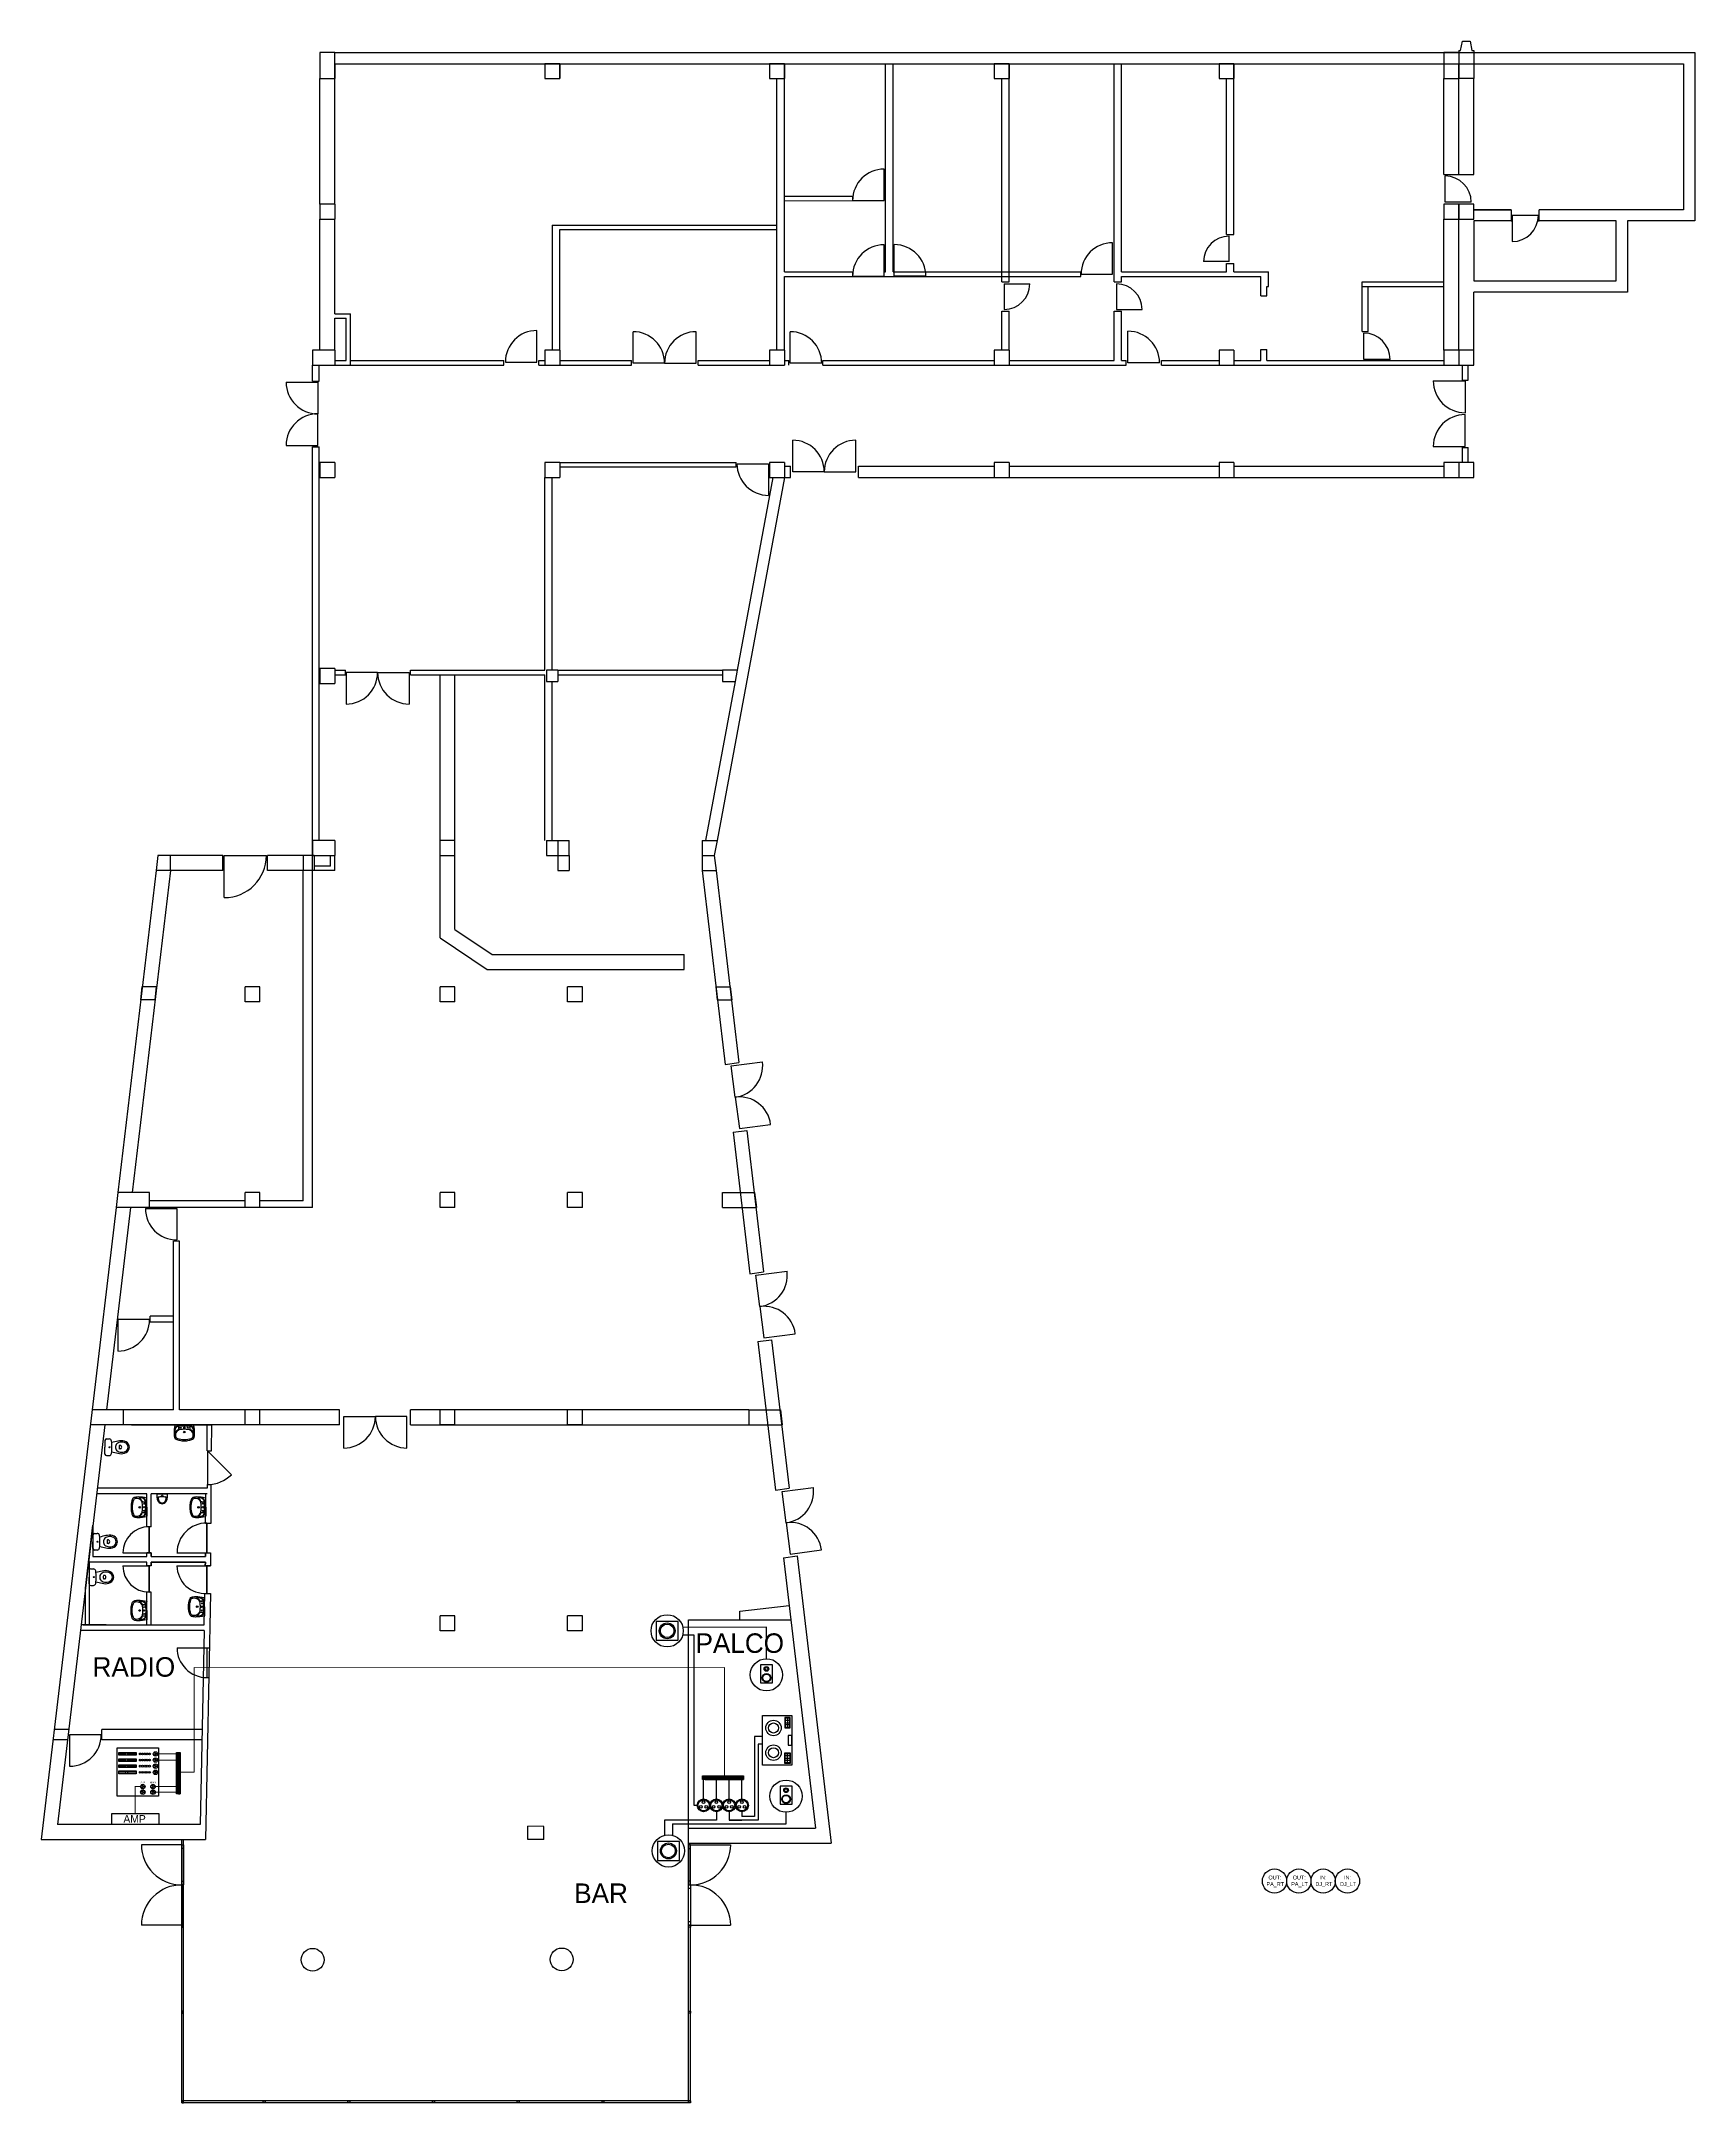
# Model space of a CAD drawing. Header units: millimetres. Extents: x 88 to 44227, y 32 to 55088.
import ezdxf

# ---------------------------------------------------------------- set-up
doc = ezdxf.new("R2010")
doc.units = ezdxf.units.MM
doc.header["$LTSCALE"] = 0.3
doc.linetypes.add('RAYITAS', pattern=[0.375, 0.25, -0.125])
for name, color, linetype in [('Disegno', 3, 'Continuous'), ('Ligação exterior', 171, 'Continuous'), ('Planta', 7, 'Continuous')]:
    doc.layers.add(name, color=color, linetype=linetype)
doc.styles.add('Standar', font='GOTHIC.TTF', dxfattribs={"height": 1.35})

# ---------------------------------------------------------------- blocks, each defined once
blk = doc.blocks.new('piso 0')
at = {"layer": 'Ligação exterior', "color": 6, "linetype": 'Continuous', "lineweight": -3}
blk.add_line((3831, 7463), (2572, 7463), dxfattribs=at)
at = {"layer": 'Planta', "color": 7, "linetype": 'Continuous'}
for p, q in [((37977, 54838), (38027, 55088)), ((38027, 55088), (38227, 55088)), ((38227, 55088), (38277, 54838)), ((7927, 54788), (7527, 54788)), ((7527, 54788), (7527, 54088)), ((7927, 54088), (7927, 54788)), ((7927, 54788), (37527, 54788)), ((37927, 54788), (37527, 54788)), ((37527, 54788), (37527, 54088)), ((37527, 54788), (38327, 54788)), ((37927, 54838), (37977, 54838)), ((37927, 54838), (37927, 54088)), ((38277, 54838), (38327, 54838)), ((38327, 54838), (38327, 54088)), ((38327, 54788), (43927, 54788)), ((43927, 54788), (44227, 54788)), ((44227, 54788), (44227, 50288)), ((7527, 54088), (7927, 54088)), ((7527, 50738), (7527, 54088)), ((7927, 54488), (7927, 54088)), ((7927, 54488), (37527, 54488)), ((7927, 50738), (7927, 54088)), ((13927, 54488), (13527, 54488)), ((13527, 54488), (13527, 54088)), ((13527, 54088), (13927, 54088)), ((13927, 54488), (13927, 54088)), ((13927, 54088), (13927, 54488)), ((19927, 54488), (19527, 54488)), ((19527, 54488), (19527, 54088)), ((19527, 54088), (19927, 54088)), ((19727, 47880), (19727, 54088)), ((19927, 54488), (19927, 54088)), ((19927, 54088), (19927, 54488)), ((19927, 48928), (19927, 54088)), ((22627, 48928), (22627, 54488)), ((22827, 48928), (22827, 54488)), ((25927, 54488), (25527, 54488)), ((25527, 54488), (25527, 54088)), ((25527, 54088), (25927, 54088)), ((25727, 48658), (25727, 54088)), ((25927, 54488), (25927, 54088)), ((25927, 54088), (25927, 54488)), ((25927, 48658), (25927, 54088)), ((28727, 48658), (28727, 54488)), ((28927, 48928), (28927, 54488)), ((31927, 54488), (31527, 54488)), ((31527, 54488), (31527, 54088)), ((31527, 54088), (31927, 54088)), ((31727, 49929), (31727, 54088)), ((31927, 54488), (31927, 54088)), ((31927, 54088), (31927, 54488)), ((31927, 49929), (31927, 54088)), ((37527, 54488), (43927, 54488)), ((37527, 54088), (37927, 54088)), ((37527, 51532), (37527, 54088)), ((37927, 54088), (37927, 54488)), ((37927, 51532), (37927, 54088)), ((38327, 54088), (37927, 54088)), ((38327, 51532), (38327, 54088)), ((43927, 54488), (43927, 50588)), ((22588, 50831), (22588, 51673)), ((37527, 51532), (38327, 51532)), ((37561, 50788), (37561, 51489)), ((7927, 50738), (7527, 50738)), ((7527, 50738), (7527, 50338)), ((7927, 50738), (7927, 50338)), ((19927, 50948), (21745, 50948)), ((19927, 50828), (21745, 50831)), ((19927, 48928), (19927, 50828)), ((21745, 50948), (21745, 50828)), ((21745, 50831), (22588, 50831)), ((37927, 50738), (37527, 50738)), ((37527, 50738), (37527, 50338)), ((38262, 50788), (37561, 50788)), ((38327, 50738), (37927, 50738)), ((37927, 50738), (37927, 50338)), ((37927, 50338), (37927, 50738)), ((38327, 50338), (38327, 50738)), ((7527, 46838), (7527, 50338)), ((7527, 50338), (7927, 50338)), ((7927, 47808), (7927, 50338)), ((13727, 50178), (13727, 46838)), ((13727, 50178), (19727, 50178)), ((37527, 50338), (37927, 50338)), ((37527, 46838), (37527, 50338)), ((37927, 46838), (37927, 50338)), ((37927, 50338), (38327, 50338)), ((39327, 50588), (38327, 50588)), ((38327, 50588), (39327, 50588)), ((39351, 50288), (38327, 50288)), ((38327, 50288), (38327, 48688)), ((39327, 50588), (39327, 50288)), ((39327, 50288), (39351, 50288)), ((40052, 50438), (39351, 50438)), ((39351, 50438), (39351, 49736)), ((42127, 50288), (40036, 50288)), ((40036, 50288), (40077, 50288)), ((43927, 50588), (40077, 50588)), ((40077, 50288), (40077, 50588)), ((42127, 48688), (42127, 50288)), ((44227, 50288), (42427, 50288)), ((42427, 50288), (42427, 48388)), ((13927, 50058), (19727, 50058)), ((13927, 48808), (13927, 50058)), ((22588, 48811), (22588, 49653)), ((22860, 48812), (22860, 49655)), ((28688, 48864), (28688, 49707)), ((31727, 49929), (31927, 49929)), ((31795, 49203), (31795, 49881)), ((31795, 49203), (31116, 49203)), ((31727, 48928), (31727, 49150)), ((31727, 49150), (31927, 49150)), ((31927, 48928), (31927, 49150)), ((13927, 47880), (13927, 48808)), ((19927, 48928), (21745, 48928)), ((19927, 48808), (27837, 48808)), ((19927, 47880), (19927, 48808)), ((21745, 48928), (21745, 48808)), ((21745, 48811), (22588, 48811)), ((22588, 48928), (22627, 48928)), ((22827, 48928), (27837, 48928)), ((23702, 48812), (22860, 48812)), ((25727, 48658), (25927, 48658)), ((25795, 48605), (25795, 47927)), ((25795, 48605), (26474, 48605)), ((27837, 48808), (27837, 48928)), ((27845, 48864), (28688, 48864)), ((28727, 48658), (28927, 48658)), ((28795, 48605), (28795, 47927)), ((28927, 48928), (31727, 48928)), ((28927, 48658), (28927, 48808)), ((28927, 48808), (32647, 48808)), ((31927, 48928), (32847, 48928)), ((32647, 48288), (32647, 48808)), ((32807, 48538), (32847, 48538)), ((32807, 48288), (32807, 48538)), ((32847, 48538), (32847, 48928)), ((35347, 47337), (35347, 48658)), ((35347, 48658), (37527, 48658)), ((35347, 48538), (37527, 48538)), ((35507, 47337), (35507, 48538)), ((38327, 48688), (42127, 48688)), ((28795, 47927), (29474, 47927)), ((32647, 48288), (32807, 48288)), ((38327, 46838), (38327, 48388)), ((42427, 48388), (38327, 48388)), ((7927, 47808), (8347, 47808)), ((7927, 46838), (7927, 47688)), ((7927, 47688), (8227, 47688)), ((8227, 46558), (8227, 47688)), ((8347, 46438), (8347, 47808)), ((13319, 46519), (13319, 47362)), ((13927, 46838), (13927, 47880)), ((19727, 46838), (19727, 47880)), ((19927, 46838), (19927, 47880)), ((25727, 46838), (25727, 47880)), ((25727, 47880), (25927, 47880)), ((25927, 46838), (25927, 47880)), ((28727, 46558), (28727, 47880)), ((28727, 47880), (28927, 47880)), ((28927, 46558), (28927, 47880)), ((7927, 46838), (7327, 46838)), ((7327, 46838), (7327, 46438)), ((7927, 46838), (7927, 46438)), ((13927, 46838), (13527, 46838)), ((13527, 46838), (13527, 46438)), ((13927, 46838), (13927, 46438)), ((15884, 46488), (15884, 47331)), ((17569, 46488), (17569, 47331)), ((19927, 46838), (19527, 46838)), ((19527, 46838), (19527, 46438)), ((19927, 46838), (19927, 46438)), ((20079, 46488), (20079, 47331)), ((25927, 46838), (25527, 46838)), ((25527, 46838), (25527, 46438)), ((25927, 46838), (25927, 46438)), ((29097, 46500), (29097, 47343)), ((31927, 46838), (31527, 46838)), ((31527, 46838), (31527, 46438)), ((31927, 46838), (31927, 46438)), ((32647, 46558), (32647, 46858)), ((32647, 46858), (32807, 46858)), ((32807, 46558), (32807, 46858)), ((35347, 47337), (35507, 47337)), ((35393, 46592), (35393, 47294)), ((37527, 46838), (37527, 46438)), ((37927, 46838), (37527, 46838)), ((37927, 46838), (37927, 46438)), ((38327, 46838), (37927, 46838)), ((38327, 46438), (38327, 46838)), ((7327, 46438), (7927, 46438)), ((7327, 46008), (7327, 46438)), ((7507, 46008), (7507, 46438)), ((7927, 46558), (8227, 46558)), ((7927, 46438), (8347, 46438)), ((8347, 46558), (12435, 46558)), ((8347, 46438), (12435, 46438)), ((12435, 46438), (12435, 46558)), ((12477, 46519), (13319, 46519)), ((13366, 46438), (13366, 46558)), ((13366, 46558), (13527, 46558)), ((13366, 46438), (15846, 46438)), ((13527, 46438), (13927, 46438)), ((13927, 46558), (15846, 46558)), ((15846, 46438), (15846, 46558)), ((16727, 46488), (15884, 46488)), ((16727, 46488), (17569, 46488)), ((17623, 46438), (17623, 46558)), ((17623, 46558), (19527, 46558)), ((17623, 46438), (19527, 46438)), ((19527, 46438), (19927, 46438)), ((19927, 46558), (20042, 46558)), ((20042, 46438), (20042, 46558)), ((20922, 46488), (20079, 46488)), ((20954, 46438), (20954, 46558)), ((20954, 46558), (25527, 46558)), ((20954, 46438), (25527, 46438)), ((25527, 46438), (25927, 46438)), ((25927, 46558), (28727, 46558)), ((25927, 46438), (29051, 46438)), ((28927, 46558), (29051, 46558)), ((29051, 46438), (29051, 46558)), ((29940, 46500), (29097, 46500)), ((29996, 46438), (29996, 46558)), ((29996, 46558), (31527, 46558)), ((29996, 46438), (31527, 46438)), ((31527, 46438), (31927, 46438)), ((31927, 46558), (32647, 46558)), ((31927, 46438), (37527, 46438)), ((32807, 46558), (37527, 46558)), ((36095, 46592), (35393, 46592)), ((37527, 46438), (37927, 46438)), ((37927, 46438), (38327, 46438)), ((38027, 46038), (38027, 46438)), ((38177, 46038), (38177, 46438)), ((6625, 45980), (7468, 45980)), ((7327, 46008), (7507, 46008)), ((7468, 45980), (7468, 45138)), ((37247, 46017), (38097, 46017)), ((38027, 46038), (38177, 46038)), ((38097, 46017), (38097, 45167)), ((7468, 44295), (7468, 45138)), ((38097, 44267), (38097, 45117)), ((6625, 44295), (7468, 44295)), ((7327, 23938), (7327, 44252)), ((7327, 44252), (7507, 44252)), ((7507, 33738), (7507, 44252)), ((20147, 43590), (20147, 44432)), ((21832, 43590), (21832, 44432)), ((37247, 44267), (38097, 44267)), ((38027, 43838), (38027, 44238)), ((38027, 44238), (38177, 44238)), ((38177, 43838), (38177, 44238)), ((7927, 43838), (7527, 43838)), ((7527, 43838), (7527, 43438)), ((7927, 43838), (7927, 43438)), ((13927, 43838), (13527, 43838)), ((13527, 43838), (13527, 43438)), ((13927, 43838), (13927, 43438)), ((13927, 43838), (18642, 43838)), ((13927, 43718), (18642, 43718)), ((18642, 43718), (18642, 43838)), ((18661, 43802), (19503, 43802)), ((19503, 43802), (19503, 42959)), ((19927, 43838), (19527, 43838)), ((19527, 43838), (19527, 43438)), ((19927, 43838), (19927, 43438)), ((19927, 43738), (20085, 43738)), ((20085, 43438), (20085, 43738)), ((20989, 43590), (20147, 43590)), ((20989, 43590), (21832, 43590)), ((21907, 43438), (21907, 43738)), ((21907, 43738), (25527, 43738)), ((25927, 43838), (25527, 43838)), ((25527, 43838), (25527, 43438)), ((25927, 43838), (25927, 43438)), ((25927, 43738), (31527, 43738)), ((31927, 43838), (31527, 43838)), ((31527, 43838), (31527, 43438)), ((31927, 43838), (31927, 43438)), ((31927, 43738), (37527, 43738)), ((37527, 43838), (37527, 43438)), ((37927, 43838), (37527, 43838)), ((38327, 43838), (37927, 43838)), ((37927, 43838), (37927, 43438)), ((38327, 43438), (38327, 43838)), ((7527, 43438), (7927, 43438)), ((13527, 43438), (13927, 43438)), ((13527, 38288), (13527, 43438)), ((13727, 38288), (13727, 43438)), ((19927, 43438), (18127, 33738)), ((19621, 43438), (18666, 38288)), ((19527, 43438), (19927, 43438)), ((19927, 43438), (20085, 43438)), ((19927, 43438), (20085, 43438)), ((21907, 43438), (25527, 43438)), ((21907, 43438), (25527, 43438)), ((25527, 43438), (25927, 43438)), ((25927, 43438), (31527, 43438)), ((31527, 43438), (31927, 43438)), ((31927, 43438), (37527, 43438)), ((37527, 43438), (37927, 43438)), ((37927, 43438), (38327, 43438)), ((7527, 38338), (7527, 37938)), ((7927, 38338), (7527, 38338)), ((7927, 38338), (7927, 37938)), ((7927, 38288), (8207, 38288)), ((7927, 38168), (8207, 38168)), ((8207, 38168), (8207, 38288)), ((9066, 38229), (8224, 38229)), ((8224, 38229), (8224, 37386)), ((9066, 38229), (9909, 38229)), ((9909, 38229), (9909, 37386)), ((9942, 38168), (9942, 38288)), ((9942, 38288), (13527, 38288)), ((9942, 38168), (13527, 38168)), ((10732, 31142), (10732, 38168)), ((11132, 31364), (11132, 38168)), ((13527, 33738), (13527, 38168)), ((13877, 38288), (13577, 38288)), ((13577, 38288), (13577, 37988)), ((13877, 38288), (13877, 37988)), ((13877, 38288), (18277, 38288)), ((13877, 38168), (18277, 38168)), ((18277, 38288), (18277, 37988)), ((18666, 38288), (18277, 38288)), ((18666, 38288), (18610, 37988)), ((7527, 37938), (7927, 37938)), ((13577, 37988), (13877, 37988)), ((13727, 33738), (13727, 37988)), ((18610, 37988), (17821, 33738)), ((18277, 37988), (18610, 37988)), ((7327, 33738), (7327, 33338)), ((7927, 33738), (7327, 33738)), ((7927, 33738), (7927, 33338)), ((11132, 33738), (10732, 33738)), ((10732, 33338), (10732, 33738)), ((11132, 33338), (11132, 33738)), ((13577, 33738), (13877, 33738)), ((13577, 33738), (13577, 33338)), ((13877, 33738), (14177, 33738)), ((13877, 33738), (13877, 33338)), ((14177, 33338), (14177, 33738)), ((17727, 33738), (17727, 32938)), ((17727, 33738), (18127, 33738)), ((18127, 33738), (18052, 33338)), ((3201, 33338), (3153, 32938)), ((3527, 33338), (3201, 33338)), ((3527, 33338), (3527, 32938)), ((4934, 33338), (3527, 33338)), ((4934, 32938), (4934, 33338)), ((4972, 32217), (4972, 33341)), ((4972, 33341), (6097, 33341)), ((7327, 33338), (6127, 33338)), ((6127, 32938), (6127, 33338)), ((7077, 33338), (7077, 32938)), ((7377, 33338), (7077, 33338)), ((7327, 33338), (7927, 33338)), ((7377, 33338), (7377, 32938)), ((7807, 33058), (7377, 33058)), ((7807, 33058), (7807, 33338)), ((7927, 32938), (7927, 33338)), ((10732, 33338), (11132, 33338)), ((13577, 33338), (13877, 33338)), ((13877, 33338), (14177, 33338)), ((13877, 33338), (13877, 32938)), ((14177, 33338), (14177, 32938)), ((17727, 33338), (18052, 33338)), ((18052, 33338), (18100, 32938)), ((3153, 32938), (2134, 24338)), ((3537, 32938), (2518, 24338)), ((3527, 32938), (3153, 32938)), ((4934, 32938), (3527, 32938)), ((7077, 32938), (6127, 32938)), ((7377, 32938), (7077, 32938)), ((7077, 24118), (7077, 32938)), ((7927, 32938), (7377, 32938)), ((13877, 32938), (14177, 32938)), ((17727, 32938), (18100, 32938)), ((17727, 32938), (18340, 27763)), ((18100, 32938), (18707, 27811)), ((10732, 31142), (11992, 30300)), ((11132, 31364), (12124, 30700)), ((11992, 30300), (17251, 30300)), ((12124, 30700), (17251, 30700)), ((17251, 30300), (17251, 30700)), ((2776, 29838), (2734, 29488)), ((3159, 29838), (2776, 29838)), ((3159, 29838), (3118, 29488)), ((5527, 29438), (5527, 29838)), ((5927, 29838), (5527, 29838)), ((5927, 29438), (5927, 29838)), ((10932, 29838), (10732, 29838)), ((10732, 29438), (10732, 29838)), ((11132, 29838), (10732, 29838)), ((11132, 29438), (11132, 29838)), ((14532, 29838), (14132, 29838)), ((14132, 29438), (14132, 29838)), ((14532, 29438), (14532, 29838)), ((18094, 29838), (18135, 29488)), ((18094, 29838), (18478, 29838)), ((18478, 29838), (18519, 29488)), ((3118, 29488), (2734, 29488)), ((5927, 29438), (5527, 29438)), ((11132, 29438), (10732, 29438)), ((14537, 29438), (14132, 29438)), ((14532, 29438), (14132, 29438)), ((18135, 29488), (18519, 29488)), ((18340, 27763), (18707, 27811)), ((18503, 27723), (19339, 27832)), ((18613, 26887), (18503, 27723)), ((18613, 26887), (18723, 26052)), ((18554, 25954), (18922, 26002)), ((18554, 25954), (19002, 22172)), ((18723, 26052), (19558, 26161)), ((18922, 26002), (19370, 22220)), ((2135, 24338), (2087, 23938)), ((2977, 24338), (2134, 24338)), ((2977, 23938), (2977, 24338)), ((5527, 23938), (5527, 24338)), ((5927, 24338), (5527, 24338)), ((5927, 23938), (5927, 24338)), ((10732, 23938), (10732, 24338)), ((11132, 24338), (10732, 24338)), ((11132, 23938), (11132, 24338)), ((14132, 23938), (14132, 24338)), ((14532, 24338), (14132, 24338)), ((14532, 23938), (14532, 24338)), ((18277, 23938), (18277, 24338)), ((18277, 24338), (19129, 24338)), ((19129, 24338), (19177, 23938)), ((19129, 24338), (19177, 23938)), ((2087, 23938), (88, 7063)), ((2471, 23938), (1831, 18538)), ((2977, 23938), (2087, 23938)), ((2868, 23917), (3710, 23917)), ((5527, 24118), (2977, 24118)), ((5527, 23938), (2977, 23938)), ((3710, 23917), (3710, 23075)), ((5927, 23938), (5527, 23938)), ((7077, 24118), (5927, 24118)), ((7327, 23938), (5927, 23938)), ((11132, 23938), (10732, 23938)), ((14532, 23938), (14132, 23938)), ((18277, 23938), (19177, 23938)), ((3617, 18538), (3617, 23042)), ((3777, 23042), (3617, 23042)), ((3777, 18538), (3777, 23042)), ((19002, 22172), (19370, 22220)), ((19161, 22131), (19996, 22240)), ((19270, 21295), (19161, 22131)), ((2979, 20951), (2136, 20951)), ((2136, 20951), (2136, 20109)), ((3617, 21042), (2993, 21042)), ((2993, 20882), (2993, 21042)), ((19270, 21295), (19380, 20460)), ((3617, 20882), (2993, 20882)), ((19216, 20362), (19584, 20411)), ((19380, 20460), (20215, 20569)), ((19584, 20411), (20054, 16444)), ((19216, 20362), (19686, 16396)), ((2277, 18538), (1447, 18538)), ((2277, 18538), (2277, 18138)), ((3617, 18538), (2277, 18538)), ((8049, 18538), (3777, 18538)), ((5527, 18138), (5527, 18538)), ((5927, 18538), (5527, 18538)), ((5927, 18138), (5927, 18538)), ((8049, 18138), (8049, 18538)), ((8165, 17518), (8165, 18360)), ((8165, 18360), (9008, 18360)), ((9851, 18360), (9008, 18360)), ((9851, 17518), (9851, 18360)), ((18977, 18538), (9948, 18538)), ((9948, 18138), (9948, 18538)), ((10732, 18138), (10732, 18538)), ((11132, 18538), (10732, 18538)), ((11132, 18138), (11132, 18538)), ((14532, 18538), (14132, 18538)), ((14132, 18138), (14132, 18538)), ((14532, 18138), (14532, 18538)), ((18977, 18538), (18977, 18138)), ((18977, 18538), (19822, 18538)), ((19822, 18538), (19870, 18138)), ((1783, 18138), (519, 7463)), ((2277, 18138), (1400, 18138)), ((3777, 18138), (2277, 18138)), ((8049, 18138), (3777, 18138)), ((4519, 17439), (4519, 18137)), ((4634, 17439), (4640, 18137)), ((5927, 18138), (5527, 18138)), ((9948, 18138), (18977, 18138)), ((11132, 18138), (10732, 18138)), ((14532, 18138), (14132, 18138)), ((18977, 18138), (19870, 18138)), ((4519, 16542), (4624, 16542)), ((4519, 16542), (4519, 16443)), ((4476, 15515), (4479, 16293)), ((19686, 16396), (20054, 16444)), ((19863, 16357), (20698, 16467)), ((19973, 15522), (19863, 16357)), ((19973, 15522), (20082, 14686)), ((19901, 14587), (20268, 14635)), ((19901, 14587), (20756, 7363)), ((20082, 14686), (20918, 14796)), ((20268, 14635), (21177, 6963)), ((18732, 13159), (20051, 13315)), ((11132, 13038), (10732, 13038)), ((10732, 12638), (10732, 13038)), ((11132, 12638), (11132, 13038)), ((14532, 13038), (14132, 13038)), ((14132, 12638), (14132, 13038)), ((14532, 12638), (14532, 13038)), ((17368, 7363), (17368, 12930)), ((17368, 12930), (20097, 12930)), ((18732, 12930), (18732, 13159)), ((4426, 12185), (4577, 12185)), ((11132, 12638), (10732, 12638)), ((14532, 12638), (14132, 12638)), ((4410, 11387), (4561, 11387)), ((820, 10001), (436, 10001)), ((4399, 10001), (1704, 10001)), ((1704, 9726), (1704, 10001)), ((787, 9726), (403, 9726)), ((1689, 9861), (846, 9861)), ((846, 9861), (846, 9018)), ((4394, 9726), (1704, 9726)), ((4331, 7463), (519, 7463)), ((17368, 7363), (20756, 7363)), ((17368, 6963), (17368, 7363)), ((88, 7063), (4474, 7063)), ((17368, 6963), (21177, 6963))]:
    blk.add_line(p, q, dxfattribs=at)
at = {"layer": 'Planta'}
for p, q in [((1789, 17721), (1789, 17539)), ((1829, 17761), (1900, 17761)), ((3907, 18138), (3671, 18138)), ((3907, 18138), (4143, 18138)), ((1789, 17357), (1789, 17539)), ((1829, 17318), (1900, 17318)), ((2200, 17587), (2180, 17587)), ((2200, 17492), (2180, 17492)), ((2910, 15936), (2910, 16172)), ((2910, 15936), (2910, 16172)), ((4479, 15936), (4479, 16171)), ((2910, 15936), (2910, 15700)), ((2910, 15936), (2910, 15700)), ((4479, 15936), (4479, 15700)), ((1468, 15198), (1468, 15016)), ((1468, 14834), (1468, 15016)), ((1508, 15238), (1579, 15238)), ((1880, 15064), (1860, 15064)), ((1880, 14969), (1860, 14969)), ((1508, 14795), (1579, 14795)), ((1368, 14251), (1368, 14069)), ((1368, 13887), (1368, 14069)), ((1408, 14291), (1480, 14291)), ((1408, 13847), (1480, 13847)), ((1780, 14117), (1760, 14117)), ((1780, 14021), (1760, 14021)), ((2910, 13179), (2910, 13415)), ((4445, 13279), (4445, 13515)), ((4445, 13279), (4445, 13043)), ((2910, 13179), (2910, 12943))]:
    blk.add_line(p, q, dxfattribs=at)
at = {"layer": 'Planta', "color": 7, "ltscale": 0.05}
for p, q in [((2501, 18138), (4640, 18137)), ((4519, 17439), (4634, 17439)), ((4620, 15514), (4624, 16542)), ((4519, 16443), (1584, 16443)), ((2910, 15413), (2910, 16293)), ((3020, 15416), (3020, 16293)), ((3171, 16293), (3460, 16293)), ((3277, 16293), (3308, 16293)), ((1368, 14618), (1468, 15456)), ((1468, 15456), (1468, 14618)), ((3020, 15416), (2910, 15416)), ((2965, 14718), (2965, 15416)), ((2965, 15416), (2965, 14718)), ((4476, 15515), (4620, 15514)), ((4508, 14718), (4508, 15515)), ((4508, 15515), (4508, 14718)), ((1269, 13773), (1351, 14469)), ((1351, 14469), (1368, 14618)), ((1368, 14469), (1368, 12794)), ((2910, 14469), (1368, 14469)), ((1368, 14469), (1368, 12794)), ((1468, 14618), (2910, 14618)), ((2267, 14718), (2965, 14718)), ((2267, 14369), (2965, 14369)), ((2910, 14618), (2910, 14718)), ((3020, 14718), (2910, 14718)), ((2910, 14618), (2910, 14718)), ((2910, 14718), (3020, 14718)), ((2910, 14369), (2910, 14469)), ((2910, 14369), (2910, 14469)), ((3020, 14369), (2910, 14369)), ((3020, 14369), (2910, 14369)), ((2965, 14369), (2965, 13671)), ((2965, 13671), (2965, 14369)), ((3020, 14618), (3020, 14718)), ((3020, 14718), (3020, 14618)), ((3020, 14618), (4469, 14618)), ((3020, 14618), (4469, 14618)), ((3020, 14469), (4468, 14469)), ((3020, 14369), (3020, 14469)), ((4468, 14469), (3020, 14469)), ((3020, 14469), (3020, 14369)), ((3711, 14718), (4508, 14718)), ((3711, 14369), (4508, 14369)), ((4467, 14369), (4468, 14469)), ((4467, 14369), (4605, 14368)), ((4605, 14368), (4467, 14369)), ((4469, 14618), (4470, 14718)), ((4470, 14718), (4605, 14718)), ((4470, 14718), (4605, 14718)), ((4470, 14718), (4605, 14718)), ((4508, 14369), (4508, 13636)), ((4508, 13636), (4508, 14369)), ((4605, 14718), (4605, 14368)), ((4605, 14718), (4605, 14368)), ((1269, 12794), (1269, 13773)), ((2910, 12794), (2910, 13671)), ((3020, 13671), (2910, 13671)), ((3020, 12794), (3020, 13671)), ((4439, 12794), (4456, 13636)), ((4456, 13636), (4606, 13636)), ((4606, 13636), (4474, 7063)), ((1823, 12794), (1153, 12793)), ((1211, 12794), (2965, 12794)), ((1368, 12794), (1269, 12794)), ((1269, 12794), (1269, 12794)), ((1823, 12794), (4439, 12794)), ((4436, 12646), (1133, 12643)), ((4436, 12646), (4331, 7463)), ((3836, 2479), (3836, 7063)), ((3836, 6923), (3886, 6923)), ((3836, 6824), (3836, 6923)), ((3836, 5850), (3836, 6923)), ((3836, 6923), (3886, 6923)), ((3886, 6824), (3836, 6824)), ((3886, 2479), (3886, 7063)), ((3886, 6923), (3886, 6824)), ((3886, 6923), (3886, 5850)), ((17417, 6923), (17367, 6923)), ((17367, 6923), (17367, 6824)), ((17367, 6923), (17367, 5850)), ((17417, 6923), (17367, 6923)), ((17367, 6824), (17417, 6824)), ((17368, 2479), (17368, 6963)), ((17417, 6824), (17417, 6923)), ((17417, 5850), (17417, 6923)), ((3836, 5949), (3886, 5949)), ((3836, 5850), (3836, 5949)), ((3886, 5850), (3836, 5850)), ((3836, 5850), (3836, 5750)), ((3886, 5850), (3836, 5850)), ((3836, 5850), (3836, 4776)), ((3886, 5850), (3836, 5850)), ((3886, 5850), (3836, 5850)), ((3836, 5750), (3886, 5750)), ((3886, 5949), (3886, 5850)), ((3886, 5750), (3886, 5850)), ((3886, 4776), (3886, 5850)), ((17417, 5949), (17367, 5949)), ((17367, 5949), (17367, 5850)), ((17367, 5750), (17367, 5850)), ((17367, 5850), (17417, 5850)), ((17367, 4776), (17367, 5850)), ((17367, 5850), (17417, 5850)), ((17367, 5850), (17417, 5850)), ((17367, 5850), (17417, 5850)), ((17417, 5750), (17367, 5750)), ((17417, 5850), (17417, 5949)), ((17417, 5850), (17417, 5750)), ((17417, 5850), (17417, 4776)), ((3886, 4876), (3836, 4876)), ((3836, 4876), (3836, 4776)), ((3886, 4776), (3836, 4776)), ((3836, 4776), (3836, 4726)), ((3836, 4776), (3886, 4776)), ((3836, 4776), (3886, 4776)), ((3836, 4726), (3886, 4726)), ((3886, 4776), (3886, 4876)), ((3886, 4726), (3886, 4776)), ((17367, 4776), (17367, 4876)), ((17367, 4876), (17417, 4876)), ((17417, 4776), (17367, 4776)), ((17417, 4776), (17367, 4776)), ((17368, 4726), (17368, 4776)), ((17368, 4776), (17418, 4776)), ((17418, 4726), (17368, 4726)), ((17417, 4876), (17417, 4776)), ((17418, 4776), (17418, 4726)), ((17418, 32), (17418, 4726)), ((3836, 32), (3836, 2479)), ((3886, 32), (3886, 2479)), ((17368, 32), (17368, 2479)), ((17418, 82), (3836, 82)), ((3886, 82), (3836, 82)), ((3836, 82), (3836, 32)), ((17418, 32), (3836, 32)), ((3836, 32), (3886, 32)), ((3886, 32), (3886, 82)), ((6013, 32), (6013, 82)), ((6013, 82), (6063, 82)), ((6063, 32), (6013, 32)), ((6063, 82), (6063, 32)), ((8274, 32), (8274, 82)), ((8274, 82), (8324, 82)), ((8324, 32), (8274, 32)), ((8324, 82), (8324, 32)), ((10535, 32), (10535, 82)), ((10535, 82), (10585, 82)), ((10585, 32), (10535, 32)), ((10585, 82), (10585, 32)), ((12796, 32), (12796, 82)), ((12796, 82), (12846, 82)), ((12846, 32), (12796, 32)), ((12846, 82), (12846, 32)), ((15057, 32), (15057, 82)), ((15057, 82), (15107, 82)), ((15107, 32), (15057, 32)), ((15107, 82), (15107, 32)), ((17368, 32), (17368, 82)), ((17368, 82), (17418, 82)), ((17418, 32), (17368, 32)), ((17418, 82), (17418, 32))]:
    blk.add_line(p, q, dxfattribs=at)
at = {"layer": 'Planta', "color": 7}
for p, q in [((4530, 17440), (4530, 16542)), ((5165, 16805), (4530, 17440)), ((2910, 16293), (1566, 16293)), ((4519, 16293), (3020, 16293)), ((4468, 14469), (4467, 14369)), ((4470, 14718), (4469, 14618)), ((4470, 14718), (4469, 14618)), ((4456, 13636), (4605, 13635)), ((1823, 12794), (1153, 12793)), ((1823, 12794), (1153, 12793)), ((3712, 12185), (4510, 12185)), ((4510, 12185), (4510, 11387)), ((13076, 7063), (13077, 7415)), ((13505, 7414), (13077, 7415)), ((13504, 7064), (13505, 7414)), ((13504, 7064), (13076, 7063))]:
    blk.add_line(p, q, dxfattribs=at)
at = {"layer": 'Planta', "color": 7, "ltscale": 0.5}
for p, q in [((3836, 6923), (2762, 6923)), ((17417, 6923), (18491, 6923)), ((3836, 4776), (2762, 4776)), ((17417, 4776), (18491, 4776))]:
    blk.add_line(p, q, dxfattribs=at)
at = {"layer": 'Planta', "linetype": 'RAYITAS'}
for centre in [(3812, 18062), (4002, 18062), (2834, 16031), (2834, 16031), (4403, 16030), (2834, 15841), (2834, 15841), (4403, 15841), (2834, 13274), (4369, 13373), (2834, 13084), (4369, 13184)]:
    blk.add_circle(centre, 14.2, dxfattribs=at)
at = {"layer": 'Planta'}
for centre, radius in [((3907, 17944), 21.8), ((3907, 18062), 16.6), ((1910, 17539), 13.5), ((1910, 17539), 13.5), ((2716, 15936), 21.8), ((2716, 15936), 21.8), ((2834, 15936), 16.6), ((2834, 15936), 16.6), ((4285, 15936), 21.8), ((4403, 15936), 16.6), ((1590, 15016), 13.5), ((1590, 15016), 13.5), ((1490, 14069), 13.5), ((1490, 14069), 13.5), ((4251, 13279), 21.8), ((4369, 13279), 16.6), ((2716, 13179), 21.8), ((2834, 13179), 16.6)]:
    blk.add_circle(centre, radius, dxfattribs=at)
at = {"layer": 'Planta', "color": 7, "ltscale": 0.05}
blk.add_circle((3315, 16243), 17.4, dxfattribs=at)
at = {"layer": 'Planta', "color": 7}
for centre in [(7332, 3850), (13981, 3860)]:
    blk.add_circle(centre, 304, dxfattribs=at)
at = {"layer": 'Planta', "color": 7, "linetype": 'Continuous'}
for centre, radius, start, end in [((22588, 50831), 843, 90.0002, 179.9999), ((37561, 50788), 701, 359.9999, 89.9997), ((39351, 50438), 701, 270.0003, 0.0001), ((22588, 48811), 843, 90.0002, 179.9999), ((22860, 48812), 843, 359.9999, 89.9997), ((28688, 48864), 843, 90.0002, 179.9999), ((31795, 49203), 679, 90.0004, 180.0002), ((25795, 48605), 679, 270, 359.9998), ((28795, 47927), 679, 0.0002, 90), ((13319, 46519), 843, 90.0002, 179.9999), ((15884, 46488), 843, 359.9997, 89.9995), ((17569, 46488), 843, 90, 179.9998), ((20079, 46488), 843, 359.9999, 89.9997), ((29097, 46500), 843, 359.9999, 89.9997), ((35393, 46592), 701, 359.9999, 89.9997), ((7468, 45980), 843, 180, 269.9998), ((38097, 46017), 850, 180, 269.9998), ((7468, 44295), 843, 90.0002, 180), ((38097, 44267), 850, 90.0002, 180), ((20147, 43590), 843, 359.9997, 89.9995), ((21832, 43590), 843, 90, 179.9998), ((19503, 43802), 843, 179.9999, 269.9997), ((8224, 38229), 843, 270.0002, 0), ((9909, 38229), 843, 179.9999, 269.9997), ((4972, 33341), 1125, 270, 359.9998), ((18503, 27723), 843, 277.4743, 7.4741), ((18723, 26052), 843, 7.4746, 97.4743), ((3710, 23917), 843, 179.9999, 269.9997), ((19161, 22131), 843, 277.4743, 7.4741), ((2136, 20951), 843, 270.0002, 0), ((19380, 20460), 843, 7.4746, 97.4743), ((8165, 18360), 843, 269.9999, 359.9997), ((9851, 18360), 843, 180.0002, 269.9999), ((19863, 16357), 843, 277.4743, 7.4741), ((20082, 14686), 843, 7.4746, 97.4743), ((846, 9861), 843, 270.0002, 0)]:
    blk.add_arc(centre, radius, start, end, dxfattribs=at)
at = {"layer": 'Planta'}
for centre, radius, start, end in [((1829, 17721), 39.9, 90, 180), ((1900, 17697), 63.8, 6.7931, 90), ((573, 17539), 1400, 0, 6.7931), ((2636, 15260), 2493, 101.5744, 105.544), ((2184, 17546), 115, 117.4027, 173.7581), ((2245, 17427), 249, 101.6195, 117.4027), ((2263, 17117), 598, 94.3794, 102.2907), ((2238, 17461), 215, 60.8839, 101.6195), ((2228, 17455), 259, 51.2869, 92.3028), ((2282, 17539), 125, 0, 60.8839), ((2282, 17539), 160, 0, 47.5638), ((1829, 17357), 39.9, 180, 270), ((1900, 17381), 63.8, 270, 353.2069), ((573, 17539), 1400, 353.2069, 0), ((2636, 19819), 2493, 254.456, 258.4256), ((2247, 17539), 179, 173.7581, 180), ((2247, 17539), 179, 180, 186.2419), ((2184, 17532), 115, 186.2419, 242.5973), ((2245, 17651), 249, 242.5973, 258.3805), ((2263, 17961), 598, 257.7093, 265.6206), ((2463, 17539), 299, 173.3508, 180), ((2463, 17539), 299, 180, 186.6492), ((2180, 17572), 15, 90, 173.3508), ((2180, 17506), 15, 186.6492, 270), ((2238, 17618), 215, 258.3805, 299.1161), ((2200, 17557), 29.9, 36.8699, 90), ((2200, 17521), 29.9, 270, 323.1301), ((2228, 17624), 259, 267.6972, 308.7131), ((2177, 17539), 59.8, 0, 36.8699), ((2177, 17539), 59.8, 323.1301, 0), ((2282, 17539), 125, 299.1161, 0), ((2282, 17539), 160, 312.4362, 0), ((1508, 15198), 39.9, 90, 180), ((1579, 15174), 63.8, 6.7931, 90), ((253, 15016), 1400, 0, 6.7931), ((253, 15016), 1400, 353.2069, 0), ((2315, 12737), 2493, 101.5744, 105.544), ((2315, 17296), 2493, 254.456, 258.4256), ((1927, 15016), 179, 173.7581, 180), ((1927, 15016), 179, 180, 186.2419), ((1863, 15023), 115, 117.4027, 173.7581), ((1863, 15009), 115, 186.2419, 242.5973), ((1925, 14904), 249, 101.6195, 117.4027), ((1925, 15128), 249, 242.5973, 258.3805), ((1942, 14594), 598, 94.3794, 102.2907), ((2142, 15016), 299, 173.3508, 180), ((2142, 15016), 299, 180, 186.6492), ((1860, 15049), 15, 90, 173.3508), ((1860, 14984), 15, 186.6492, 270), ((1918, 14938), 215, 60.8839, 101.6195), ((1918, 15095), 215, 258.3805, 299.1161), ((1880, 15034), 29.9, 36.8699, 90), ((1880, 14998), 29.9, 270, 323.1301), ((1907, 14932), 259, 51.2869, 92.3028), ((1907, 15101), 259, 267.6972, 308.7131), ((1856, 15016), 59.8, 0, 36.8699), ((1856, 15016), 59.8, 323.1301, 0), ((1962, 15016), 125, 0, 60.8839), ((1962, 15016), 125, 299.1161, 0), ((1962, 15016), 160, 0, 47.5638), ((1962, 15016), 160, 312.4362, 0), ((1508, 14834), 39.9, 180, 270), ((1579, 14858), 63.8, 270, 353.2069), ((1942, 15438), 598, 257.7093, 265.6206), ((1408, 14251), 39.9, 90, 180), ((1408, 13887), 39.9, 180, 270), ((1480, 14227), 63.8, 6.7931, 90), ((1480, 13911), 63.8, 270, 353.2069), ((153, 14069), 1400, 0, 6.7931), ((153, 14069), 1400, 353.2069, 0), ((2215, 11790), 2493, 101.5744, 105.544), ((2215, 16348), 2493, 254.456, 258.4256), ((1827, 14069), 179, 173.7581, 180), ((1827, 14069), 179, 180, 186.2419), ((1763, 14076), 115, 117.4027, 173.7581), ((1763, 14062), 115, 186.2419, 242.5973), ((1825, 13957), 249, 101.6195, 117.4027), ((1825, 14181), 249, 242.5973, 258.3805), ((1843, 13647), 598, 94.3794, 102.2907), ((1843, 14491), 598, 257.7093, 265.6206), ((2042, 14069), 299, 173.3508, 180), ((2042, 14069), 299, 180, 186.6492), ((1760, 14102), 15, 90, 173.3508), ((1760, 14036), 15, 186.6492, 270), ((1818, 13990), 215, 60.8839, 101.6195), ((1818, 14148), 215, 258.3805, 299.1161), ((1780, 14087), 29.9, 36.8699, 90), ((1780, 14051), 29.9, 270, 323.1301), ((1807, 13984), 259, 51.2869, 92.3028), ((1807, 14153), 259, 267.6972, 308.7131), ((1756, 14069), 59.8, 0, 36.8699), ((1756, 14069), 59.8, 323.1301, 0), ((1862, 14069), 125, 0, 60.8839), ((1862, 14069), 125, 299.1161, 0), ((1862, 14069), 160, 0, 47.5638), ((1862, 14069), 160, 312.4362, 0)]:
    blk.add_arc(centre, radius, start, end, dxfattribs=at)
at = {"layer": 'Planta', "color": 7}
for centre, radius, start, end in [((4530, 17440), 897, 270, 315), ((4508, 12183), 796, 179.8809, 270.1191)]:
    blk.add_arc(centre, radius, start, end, dxfattribs=at)
at = {"layer": 'Planta', "color": 7, "ltscale": 0.05}
for centre, radius, start, end in [((4566, 16346), 1396, 182.1803, 186.902), ((3398, 16205), 219, 186.902, 214.3731), ((3211, 16183), 24.9, 96.1787, 179.6284), ((3315, 15216), 997, 90, 96.1787), ((3236, 16185), 24.9, 94.7005, 178.5474), ((3370, 16182), 160, 178.5474, 216.6603), ((3267, 16189), 49.9, 162.6845, 170.4634), ((3315, 16149), 120, 214.3731, 270), ((3315, 16139), 89.7, 215.476, 270), ((3315, 15216), 997, 83.8213, 90), ((3315, 16139), 89.7, 270, 324.524), ((3315, 16149), 120, 270, 325.6269), ((3261, 16182), 160, 323.3397, 1.4526), ((3395, 16185), 24.9, 1.4526, 85.2995), ((3364, 16189), 49.9, 9.5366, 17.3155), ((3233, 16205), 219, 325.6269, 353.098), ((3420, 16183), 24.9, 0.3716, 83.8213), ((2065, 16346), 1396, 353.098, 357.8197), ((4508, 14718), 796, 90, 180), ((2965, 14718), 698, 90, 180), ((2965, 14369), 698, 180, 270), ((4455, 14379), 744, 180.7474, 274.0428)]:
    blk.add_arc(centre, radius, start, end, dxfattribs=at)
at = {"layer": 'Planta', "color": 7, "ltscale": 0.5}
for centre, start, end in [((3836, 6923), 179.9989, 270.0231), ((17418, 6923), 269.9769, 0.0011), ((3836, 4776), 89.9769, 180.0011), ((17418, 4776), 359.9989, 90.0231)]:
    blk.add_arc(centre, 1074, start, end, dxfattribs=at)
at = {"layer": 'Planta'}
for centre, major_axis, ratio, start_param, end_param in [((4503, 17907), (0, 878), 0.991171, 1.314522, 1.58086), ((4328, 17937), (0, 703), 0.991171, 1.626483, 1.714447), ((4069, 17879), (0, 439), 0.991171, 1.158681, 1.460257), ((3829, 17858), (0, 193), 0.991171, 1.68092, 1.900262), ((3654, 17937), (0, 7.03), 0.991171, 1.433222, 4.210127), ((4069, 17879), (0, 430), 0.991171, 1.174735, 1.433222), ((3721, 17824), (0, 79), 0.991171, 1.938746, 2.662646), ((3799, 17857), (0, 161), 0.991171, 0.488094, 1.068067), ((3770, 17861), (0, 133), 0.991171, 0.20352, 0.995013), ((3671, 18127), (0, 10.5), 0.991171, 0, 1.314522), ((3827, 17861), (0, 158), 0.991171, 0.959706, 1.77358), ((3750, 18020), (0, 87.4), 0.991171, 0.100699, 1.158681), ((3746, 17845), (0, 74.6), 0.991171, 1.77358, 2.80697), ((3748, 18015), (0, 79), 0.991171, 0.277758, 1.174735), ((3886, 18240), (0, 527), 0.991171, 2.746985, 2.93858), ((3812, 17871), (0, 141), 0.991171, 0.554363, 0.959706), ((3907, 18313), (0, 571), 0.991171, 2.80697, 3.141593), ((3729, 17991), (0, 8.78), 0.991171, -0.915444, 0.488094), ((3769, 17939), (0, 158), 0.991171, 0.128663, 0.277758), ((3744, 18003), (0, 10.5), 0.991171, 2.226149, 4.280464), ((3907, 16447), (0, 1669), 0.991171, 0, 0.100699), ((3751, 18085), (0, 10.5), 0.991171, -1.304975, 0.128663), ((3746, 18086), (0, 10.5), 0.991171, -1.455804, -0.307044), ((3635, 18053), (0, 127), 0.991171, 4.280254, 4.97821), ((3751, 17999), (0.961, 0.961), 1, 1.892005, 4.137874), ((3635, 18053), (0, 132), 0.991171, 4.280254, 4.97821), ((3907, 16447), (0, 1656), 0.991171, 0, 0.093227), ((3812, 17871), (0, 141), 0.991171, 0.147672, 0.436028), ((3907, 18370), (0, 659), 0.991171, 2.946619, 3.141593), ((3907, 17229), (0, 790), 0.991171, 0, 0.147672), ((3907, 16447), (0, 1669), 0.991171, -0.100699, 0), ((3907, 16447), (0, 1656), 0.991171, -0.093227, 0), ((3907, 17229), (0, 790), 0.991171, -0.147672, 0), ((3907, 18313), (0, 571), 0.991171, 3.141593, 3.476216), ((3907, 18370), (0, 659), 0.991171, 3.141593, 3.336566), ((4002, 17871), (0, 141), 0.991171, -0.436028, -0.147672), ((3928, 18240), (0, 527), 0.991171, 3.344606, 3.5362), ((4180, 18053), (0, 132), 0.991171, 1.304975, 2.002931), ((4180, 18053), (0, 127), 0.991171, 1.304975, 2.002931), ((4064, 18085), (0, 10.5), 0.991171, -0.128663, 1.304975), ((4068, 18086), (0, 10.5), 0.991171, 0.307044, 1.455804), ((4071, 18003), (0, 10.5), 0.991171, 2.002721, 4.057036), ((4064, 17999), (-0.961, 0.961), 1, 2.145311, 4.39118), ((4045, 17939), (0, 158), 0.991171, -0.277758, -0.128663), ((4044, 17861), (0, 133), 0.991171, -0.995013, -0.20352), ((4065, 18020), (0, 87.4), 0.991171, -1.158681, -0.100699), ((4002, 17871), (0, 141), 0.991171, -0.959706, -0.554363), ((4086, 17991), (0, 8.78), 0.991171, -0.488094, 0.915444), ((4066, 18015), (0, 79), 0.991171, -1.174735, -0.277758), ((4015, 17857), (0, 161), 0.991171, -1.068067, -0.488094), ((4069, 17845), (0, 74.6), 0.991171, 3.476216, 4.509606), ((3988, 17861), (0, 158), 0.991171, 4.509606, 5.323479), ((4093, 17824), (0, 79), 0.991171, 3.620539, 4.344439), ((3745, 17879), (0, 430), 0.991171, -1.433222, -1.174735), ((4143, 18127), (0, 10.5), 0.991171, -1.314522, 0), ((3745, 17879), (0, 439), 0.991171, -1.460257, -1.158681), ((3311, 17907), (0, 878), 0.991171, 4.702325, 4.968663), ((4161, 17937), (0, 7.03), 0.991171, 2.073058, 4.849963), ((3985, 17858), (0, 193), 0.991171, 4.382923, 4.602265), ((3486, 17937), (0, 703), 0.991171, 4.568738, 4.656703), ((3143, 15936), (-659, 0), 0.991171, -0.194973, 0), ((3143, 15936), (-659, 0), 0.991171, -0.194973, 0), ((3013, 15957), (527, 0), 0.991171, 2.746985, 2.93858), ((3013, 15957), (527, 0), 0.991171, 2.746985, 2.93858), ((3086, 15936), (-571, 0), 0.991171, -0.334623, 0), ((3086, 15936), (-571, 0), 0.991171, -0.334623, 0), ((2596, 16122), (79, 0), 0.991171, 1.938746, 2.662646), ((2596, 16122), (79, 0), 0.991171, 1.938746, 2.662646), ((2617, 16097), (-74.6, 0), 0.991171, -1.368013, -0.334623), ((2617, 16097), (-74.6, 0), 0.991171, -1.368013, -0.334623), ((2631, 16014), (-193, 0), 0.991171, -1.460672, -1.24133), ((2631, 16014), (-193, 0), 0.991171, -1.460672, -1.24133), ((2634, 16016), (158, 0), 0.991171, 0.959706, 1.77358), ((2634, 16016), (158, 0), 0.991171, 0.959706, 1.77358), ((2710, 15515), (-703, 0), 0.991171, -1.51511, -1.427145), ((2710, 15515), (-703, 0), 0.991171, -1.51511, -1.427145), ((2680, 15340), (-878, 0), 0.991171, 4.456115, 4.722453), ((2680, 15340), (-878, 0), 0.991171, 4.456115, 4.722453), ((2652, 15774), (439, 0), 0.991171, 1.158681, 1.460257), ((2652, 15774), (439, 0), 0.991171, 1.158681, 1.460257), ((2710, 16190), (7.03, 0), 0.991171, 1.433222, 4.210127), ((2710, 16190), (7.03, 0), 0.991171, 1.433222, 4.210127), ((2629, 16044), (-161, 0), 0.991171, 3.629687, 4.20966), ((2634, 16073), (133, 0), 0.991171, 0.20352, 0.995013), ((2629, 16044), (-161, 0), 0.991171, 3.629687, 4.20966), ((2634, 16073), (133, 0), 0.991171, 0.20352, 0.995013), ((2652, 15774), (430, 0), 0.991171, 1.174735, 1.433222), ((2652, 15774), (430, 0), 0.991171, 1.174735, 1.433222), ((2644, 16031), (141, 0), 0.991171, 0.554363, 0.959706), ((2644, 16031), (141, 0), 0.991171, 0.554363, 0.959706), ((2775, 16099), (10.5, 0), 0.991171, 2.226149, 4.280464), ((2775, 16099), (10.5, 0), 0.991171, 2.226149, 4.280464), ((2763, 16114), (8.78, 0), 0.991171, -0.915444, 0.488094), ((2763, 16114), (8.78, 0), 0.991171, -0.915444, 0.488094), ((2772, 16093), (0.961, 0.961), 1, 0.321209, 2.567077), ((2772, 16093), (0.961, 0.961), 1, 0.321209, 2.567077), ((2826, 16208), (-132, 0), 0.991171, 1.138661, 1.836617), ((2826, 16208), (-132, 0), 0.991171, 1.138661, 1.836617), ((2644, 16031), (-141, 0), 0.991171, 3.289265, 3.577621), ((2644, 16031), (-141, 0), 0.991171, 3.289265, 3.577621), ((2826, 16208), (-127, 0), 0.991171, 1.138661, 1.836617), ((2826, 16208), (-127, 0), 0.991171, 1.138661, 1.836617), ((2001, 15936), (-790, 0), 0.991171, 3.141593, 3.289265), ((2001, 15936), (-790, 0), 0.991171, 3.141593, 3.289265), ((2787, 16095), (-79, 0), 0.991171, 3.419351, 4.316328), ((2787, 16095), (-79, 0), 0.991171, 3.419351, 4.316328), ((2793, 16093), (-87.4, 0), 0.991171, 3.242292, 4.300273), ((2793, 16093), (-87.4, 0), 0.991171, 3.242292, 4.300273), ((2858, 16097), (10.5, 0), 0.991171, -1.455804, -0.307044), ((2858, 16097), (10.5, 0), 0.991171, -1.455804, -0.307044), ((2858, 16092), (-10.5, 0), 0.991171, 1.836617, 3.270256), ((2858, 16092), (-10.5, 0), 0.991171, 1.836617, 3.270256), ((2711, 16074), (158, 0), 0.991171, 0.128663, 0.277758), ((2711, 16074), (158, 0), 0.991171, 0.128663, 0.277758), ((1220, 15936), (-1656, 0), 0.991171, 3.141593, 3.234819), ((1220, 15936), (-1656, 0), 0.991171, 3.141593, 3.234819), ((1220, 15936), (1669, 0), 0.991171, 0, 0.100699), ((1220, 15936), (1669, 0), 0.991171, 0, 0.100699), ((2900, 16172), (-10.5, 0), 0.991171, 3.141593, 4.456115), ((2900, 16172), (-10.5, 0), 0.991171, 3.141593, 4.456115), ((4711, 15936), (-659, 0), 0.991171, -0.194973, 0), ((4581, 15957), (527, 0), 0.991171, 2.746985, 2.93858), ((4654, 15936), (-571, 0), 0.991171, -0.334623, 0), ((4165, 16122), (79, 0), 0.991171, 1.938746, 2.662646), ((4186, 16097), (-74.6, 0), 0.991171, -1.368013, -0.334623), ((4199, 16013), (-193, 0), 0.991171, -1.460672, -1.24133), ((4202, 16016), (158, 0), 0.991171, 0.959706, 1.77358), ((4278, 15515), (-703, 0), 0.991171, -1.51511, -1.427145), ((4248, 15339), (-878, 0), 0.991171, 4.456115, 4.722453), ((4220, 15774), (439, 0), 0.991171, 1.158681, 1.460257), ((4278, 16189), (7.03, 0), 0.991171, 1.433222, 4.210127), ((4198, 16044), (-161, 0), 0.991171, 3.629687, 4.20966), ((4202, 16072), (133, 0), 0.991171, 0.20352, 0.995013), ((4220, 15774), (430, 0), 0.991171, 1.174735, 1.433222), ((4212, 16031), (141, 0), 0.991171, 0.554363, 0.959706), ((4344, 16099), (10.5, 0), 0.991171, 2.226149, 4.280464), ((4332, 16114), (8.78, 0), 0.991171, -0.915444, 0.488094), ((4340, 16092), (0.961, 0.961), 1, 0.321209, 2.567077), ((4394, 16208), (-132, 0), 0.991171, 1.138661, 1.836617), ((4212, 16031), (-141, 0), 0.991171, 3.289265, 3.577621), ((4394, 16208), (-127, 0), 0.991171, 1.138661, 1.836617), ((3570, 15936), (-790, 0), 0.991171, 3.141593, 3.289265), ((4356, 16095), (-79, 0), 0.991171, 3.419351, 4.316328), ((4361, 16093), (-87.4, 0), 0.991171, 3.242292, 4.300273), ((4427, 16097), (10.5, 0), 0.991171, -1.455804, -0.307044), ((4426, 16092), (-10.5, 0), 0.991171, 1.836617, 3.270256), ((4280, 16074), (158, 0), 0.991171, 0.128663, 0.277758), ((2788, 15936), (-1656, 0), 0.991171, 3.141593, 3.234819), ((2788, 15936), (1669, 0), 0.991171, 0, 0.100699), ((4468, 16171), (-10.5, 0), 0.991171, 3.141593, 4.456115), ((3143, 15936), (659, 0), 0.991171, 3.141593, 3.336566), ((3143, 15936), (659, 0), 0.991171, 3.141593, 3.336566), ((3013, 15915), (-527, 0), 0.991171, 0.203013, 0.394608), ((3013, 15915), (-527, 0), 0.991171, 0.203013, 0.394608), ((3086, 15936), (571, 0), 0.991171, 3.141593, 3.476216), ((3086, 15936), (571, 0), 0.991171, 3.141593, 3.476216), ((2596, 15750), (-79, 0), 0.991171, 0.478947, 1.202847), ((2596, 15750), (-79, 0), 0.991171, 0.478947, 1.202847), ((2617, 15774), (74.6, 0), 0.991171, 3.476216, 4.509606), ((2617, 15774), (74.6, 0), 0.991171, 3.476216, 4.509606), ((2631, 15858), (193, 0), 0.991171, 4.382923, 4.602265), ((2631, 15858), (193, 0), 0.991171, 4.382923, 4.602265), ((2634, 15855), (-158, 0), 0.991171, 1.368013, 2.181887), ((2634, 15855), (-158, 0), 0.991171, 1.368013, 2.181887), ((2710, 16357), (703, 0), 0.991171, 4.568738, 4.656703), ((2710, 16357), (703, 0), 0.991171, 4.568738, 4.656703), ((2680, 16532), (878, 0), 0.991171, 4.702325, 4.968663), ((2680, 16532), (878, 0), 0.991171, 4.702325, 4.968663), ((2652, 16098), (-439, 0), 0.991171, 1.681336, 1.982912), ((2652, 16098), (-439, 0), 0.991171, 1.681336, 1.982912), ((2710, 15682), (-7.03, 0), 0.991171, -1.068534, 1.708371), ((2710, 15682), (-7.03, 0), 0.991171, -1.068534, 1.708371), ((2634, 15799), (-133, 0), 0.991171, 2.14658, 2.938073), ((2634, 15799), (-133, 0), 0.991171, 2.14658, 2.938073), ((2629, 15828), (161, 0), 0.991171, -1.068067, -0.488094), ((2629, 15828), (161, 0), 0.991171, -1.068067, -0.488094), ((2652, 16098), (-430, 0), 0.991171, 1.708371, 1.966858), ((2652, 16098), (-430, 0), 0.991171, 1.708371, 1.966858), ((2644, 15841), (-141, 0), 0.991171, 2.181887, 2.587229), ((2644, 15841), (-141, 0), 0.991171, 2.181887, 2.587229), ((2775, 15773), (-10.5, 0), 0.991171, -1.138872, 0.915444), ((2775, 15773), (-10.5, 0), 0.991171, -1.138872, 0.915444), ((2763, 15757), (-8.78, 0), 0.991171, 2.653498, 4.057036), ((2763, 15757), (-8.78, 0), 0.991171, 2.653498, 4.057036), ((2772, 15779), (-0.961, 0.961), 1, 0.574515, 2.820384), ((2772, 15779), (-0.961, 0.961), 1, 0.574515, 2.820384), ((2644, 15841), (141, 0), 0.991171, -0.436028, -0.147672), ((2644, 15841), (141, 0), 0.991171, -0.436028, -0.147672), ((2826, 15663), (132, 0), 0.991171, 1.304975, 2.002931), ((2826, 15663), (132, 0), 0.991171, 1.304975, 2.002931), ((2826, 15663), (127, 0), 0.991171, 1.304975, 2.002931), ((2826, 15663), (127, 0), 0.991171, 1.304975, 2.002931), ((2001, 15936), (790, 0), 0.991171, -0.147672, 0), ((2001, 15936), (790, 0), 0.991171, -0.147672, 0), ((2787, 15777), (79, 0), 0.991171, -1.174735, -0.277758), ((2787, 15777), (79, 0), 0.991171, -1.174735, -0.277758), ((2793, 15778), (87.4, 0), 0.991171, -1.158681, -0.100699), ((2793, 15778), (87.4, 0), 0.991171, -1.158681, -0.100699), ((2858, 15775), (-10.5, 0), 0.991171, 3.448637, 4.597396), ((2858, 15775), (-10.5, 0), 0.991171, 3.448637, 4.597396), ((2858, 15779), (10.5, 0), 0.991171, -0.128663, 1.304975), ((2858, 15779), (10.5, 0), 0.991171, -0.128663, 1.304975), ((2711, 15798), (-158, 0), 0.991171, 2.863834, 3.01293), ((2711, 15798), (-158, 0), 0.991171, 2.863834, 3.01293), ((1220, 15936), (1656, 0), 0.991171, -0.093227, 0), ((1220, 15936), (1656, 0), 0.991171, -0.093227, 0), ((1220, 15936), (-1669, 0), 0.991171, 3.040894, 3.141593), ((1220, 15936), (-1669, 0), 0.991171, 3.040894, 3.141593), ((2900, 15700), (10.5, 0), 0.991171, -1.314522, 0), ((2900, 15700), (10.5, 0), 0.991171, -1.314522, 0), ((4711, 15936), (659, 0), 0.991171, 3.141593, 3.336566), ((4581, 15915), (-527, 0), 0.991171, 0.203013, 0.394608), ((4654, 15936), (571, 0), 0.991171, 3.141593, 3.476216), ((4165, 15750), (-79, 0), 0.991171, 0.478947, 1.202847), ((4186, 15774), (74.6, 0), 0.991171, 3.476216, 4.509606), ((4199, 15858), (193, 0), 0.991171, 4.382923, 4.602265), ((4202, 15855), (-158, 0), 0.991171, 1.368013, 2.181887), ((4278, 16357), (703, 0), 0.991171, 4.568738, 4.656703), ((4248, 16532), (878, 0), 0.991171, 4.702325, 4.968663), ((4220, 16098), (-439, 0), 0.991171, 1.681336, 1.982912), ((4278, 15682), (-7.03, 0), 0.991171, -1.068534, 1.708371), ((4202, 15799), (-133, 0), 0.991171, 2.14658, 2.938073), ((4198, 15828), (161, 0), 0.991171, -1.068067, -0.488094), ((4220, 16098), (-430, 0), 0.991171, 1.708371, 1.966858), ((4212, 15841), (-141, 0), 0.991171, 2.181887, 2.587229), ((4344, 15772), (-10.5, 0), 0.991171, -1.138872, 0.915444), ((4332, 15757), (-8.78, 0), 0.991171, 2.653498, 4.057036), ((4394, 15663), (132, 0), 0.991171, 1.304975, 2.002931), ((4340, 15779), (-0.961, 0.961), 1, 0.574515, 2.820384), ((4212, 15841), (141, 0), 0.991171, -0.436028, -0.147672), ((4394, 15663), (127, 0), 0.991171, 1.304975, 2.002931), ((3570, 15936), (790, 0), 0.991171, -0.147672, 0), ((4356, 15776), (79, 0), 0.991171, -1.174735, -0.277758), ((4361, 15778), (87.4, 0), 0.991171, -1.158681, -0.100699), ((4427, 15775), (-10.5, 0), 0.991171, 3.448637, 4.597396), ((4426, 15779), (10.5, 0), 0.991171, -0.128663, 1.304975), ((4280, 15798), (-158, 0), 0.991171, 2.863834, 3.01293), ((2788, 15936), (1656, 0), 0.991171, -0.093227, 0), ((2788, 15936), (-1669, 0), 0.991171, 3.040894, 3.141593), ((4468, 15700), (10.5, 0), 0.991171, -1.314522, 0)]:
    blk.add_ellipse(centre, major_axis=major_axis, ratio=ratio, start_param=start_param, end_param=end_param, dxfattribs=at)
at = {"layer": 'Planta', "extrusion": (0, 0, -1)}
for centre, major_axis, ratio, start_param, end_param in [((3143, 13179), (-659, 0), 0.991171, 0, 0.194973), ((3013, 13200), (527, 0), 0.991171, 3.344606, 3.5362), ((3086, 13179), (-571, 0), 0.991171, 0, 0.334623), ((2596, 13365), (79, 0), 0.991171, 3.620539, 4.344439), ((2617, 13341), (-74.6, 0), 0.991171, 0.334623, 1.368013), ((2631, 13257), (-193, 0), 0.991171, 1.24133, 1.460672), ((2634, 13260), (158, 0), 0.991171, 4.509606, 5.323479), ((2710, 12758), (-703, 0), 0.991171, 1.427145, 1.51511), ((2680, 12583), (-878, 0), 0.991171, 1.560732, 1.82707), ((2652, 13017), (439, 0), 0.991171, -1.460257, -1.158681), ((2710, 13433), (7.03, 0), 0.991171, 2.073058, 4.849963), ((2634, 13316), (133, 0), 0.991171, -0.995013, -0.20352), ((2629, 13287), (-161, 0), 0.991171, 2.073526, 2.653498), ((2652, 13017), (430, 0), 0.991171, -1.433222, -1.174735), ((2644, 13274), (141, 0), 0.991171, -0.959706, -0.554363), ((2775, 13342), (10.5, 0), 0.991171, 2.002721, 4.057036), ((2763, 13358), (8.78, 0), 0.991171, -0.488094, 0.915444), ((2772, 13336), (0.961, 0.961), 1, 3.716108, 5.961976), ((2644, 13274), (-141, 0), 0.991171, 2.705564, 2.993921), ((2826, 13452), (-132, 0), 0.991171, 4.446568, 5.144524), ((2826, 13452), (-127, 0), 0.991171, 4.446568, 5.144524), ((2001, 13179), (-790, 0), 0.991171, 2.993921, 3.141593), ((2787, 13338), (-79, 0), 0.991171, 1.966858, 2.863834), ((2793, 13337), (-87.4, 0), 0.991171, 1.982912, 3.040894), ((2858, 13340), (10.5, 0), 0.991171, 0.307044, 1.455804), ((2858, 13336), (-10.5, 0), 0.991171, 3.01293, 4.446568), ((2711, 13317), (158, 0), 0.991171, -0.277758, -0.128663), ((1220, 13179), (-1656, 0), 0.991171, 3.048366, 3.141593), ((1220, 13179), (1669, 0), 0.991171, -0.100699, 0), ((2900, 13415), (-10.5, 0), 0.991171, 1.82707, 3.141593), ((4678, 13279), (-659, 0), 0.991171, 0, 0.194973), ((4678, 13279), (659, 0), 0.991171, 2.946619, 3.141593), ((4548, 13300), (527, 0), 0.991171, 3.344606, 3.5362), ((4621, 13279), (-571, 0), 0.991171, 0, 0.334623), ((4621, 13279), (571, 0), 0.991171, 2.80697, 3.141593), ((4131, 13465), (79, 0), 0.991171, 3.620539, 4.344439), ((4152, 13440), (-74.6, 0), 0.991171, 0.334623, 1.368013), ((4165, 13357), (-193, 0), 0.991171, 1.24133, 1.460672), ((4169, 13359), (158, 0), 0.991171, 4.509606, 5.323479), ((4245, 12858), (-703, 0), 0.991171, 1.427145, 1.51511), ((4214, 12683), (-878, 0), 0.991171, 1.560732, 1.82707), ((4187, 13117), (439, 0), 0.991171, -1.460257, -1.158681), ((4245, 13532), (7.03, 0), 0.991171, 2.073058, 4.849963), ((4169, 13415), (133, 0), 0.991171, -0.995013, -0.20352), ((4164, 13387), (-161, 0), 0.991171, 2.073526, 2.653498), ((4187, 13117), (430, 0), 0.991171, -1.433222, -1.174735), ((4179, 13374), (141, 0), 0.991171, -0.959706, -0.554363), ((4310, 13442), (10.5, 0), 0.991171, 2.002721, 4.057036), ((4298, 13457), (8.78, 0), 0.991171, -0.488094, 0.915444), ((4307, 13435), (0.961, 0.961), 1, 3.716108, 5.961976), ((4361, 13551), (-132, 0), 0.991171, 4.446568, 5.144524), ((4179, 13374), (-141, 0), 0.991171, 2.705564, 2.993921), ((4361, 13551), (-127, 0), 0.991171, 4.446568, 5.144524), ((3536, 13279), (-790, 0), 0.991171, 2.993921, 3.141593), ((3536, 13279), (790, 0), 0.991171, 0, 0.147672), ((4322, 13438), (-79, 0), 0.991171, 1.966858, 2.863834), ((4328, 13436), (-87.4, 0), 0.991171, 1.982912, 3.040894), ((4393, 13440), (10.5, 0), 0.991171, 0.307044, 1.455804), ((4392, 13435), (-10.5, 0), 0.991171, 3.01293, 4.446568), ((4246, 13417), (158, 0), 0.991171, -0.277758, -0.128663), ((2754, 13279), (-1656, 0), 0.991171, 3.048366, 3.141593), ((2754, 13279), (1656, 0), 0.991171, 0, 0.093227), ((2754, 13279), (1669, 0), 0.991171, -0.100699, 0), ((2754, 13279), (-1669, 0), 0.991171, 3.141593, 3.242292), ((4434, 13515), (-10.5, 0), 0.991171, 1.82707, 3.141593), ((3143, 13179), (659, 0), 0.991171, 2.946619, 3.141593), ((3013, 13158), (-527, 0), 0.991171, -0.394608, -0.203013), ((3086, 13179), (571, 0), 0.991171, 2.80697, 3.141593), ((2596, 12993), (-79, 0), 0.991171, -1.202847, -0.478947), ((2617, 13018), (74.6, 0), 0.991171, 1.77358, 2.80697), ((2631, 13101), (193, 0), 0.991171, 1.68092, 1.900262), ((2634, 13099), (-158, 0), 0.991171, 4.101299, 4.915172), ((2710, 13600), (703, 0), 0.991171, 1.626483, 1.714447), ((2680, 13775), (878, 0), 0.991171, 1.314522, 1.58086), ((2652, 13341), (-439, 0), 0.991171, 4.300273, 4.601849), ((2710, 12925), (-7.03, 0), 0.991171, 4.574815, 7.35172), ((2634, 13042), (-133, 0), 0.991171, 3.345112, 4.136605), ((2629, 13071), (161, 0), 0.991171, 0.488094, 1.068067), ((2652, 13341), (-430, 0), 0.991171, 4.316328, 4.574815), ((2644, 13084), (-141, 0), 0.991171, 3.695956, 4.101299), ((2775, 13016), (-10.5, 0), 0.991171, -0.915444, 1.138872), ((2763, 13001), (-8.78, 0), 0.991171, 2.226149, 3.629687), ((2772, 13022), (-0.961, 0.961), 1, 3.462802, 5.70867), ((2644, 13084), (141, 0), 0.991171, 0.147672, 0.436028), ((2826, 12907), (132, 0), 0.991171, 4.280254, 4.97821), ((2826, 12907), (127, 0), 0.991171, 4.280254, 4.97821), ((2001, 13179), (790, 0), 0.991171, 0, 0.147672), ((2787, 13020), (79, 0), 0.991171, 0.277758, 1.174735), ((2793, 13022), (87.4, 0), 0.991171, 0.100699, 1.158681), ((2858, 13018), (-10.5, 0), 0.991171, 1.685789, 2.834548), ((2858, 13023), (10.5, 0), 0.991171, -1.304975, 0.128663), ((2711, 13041), (-158, 0), 0.991171, 3.270256, 3.419351), ((1220, 13179), (1656, 0), 0.991171, 0, 0.093227), ((1220, 13179), (-1669, 0), 0.991171, 3.141593, 3.242292), ((2900, 12943), (10.5, 0), 0.991171, 0, 1.314522), ((4548, 13258), (-527, 0), 0.991171, -0.394608, -0.203013), ((4131, 13093), (-79, 0), 0.991171, -1.202847, -0.478947), ((4152, 13117), (74.6, 0), 0.991171, 1.77358, 2.80697), ((4165, 13201), (193, 0), 0.991171, 1.68092, 1.900262), ((4169, 13198), (-158, 0), 0.991171, 4.101299, 4.915172), ((4245, 13700), (703, 0), 0.991171, 1.626483, 1.714447), ((4214, 13875), (878, 0), 0.991171, 1.314522, 1.58086), ((4187, 13441), (-439, 0), 0.991171, 4.300273, 4.601849), ((4245, 13025), (-7.03, 0), 0.991171, 4.574815, 7.35172), ((4169, 13142), (-133, 0), 0.991171, 3.345112, 4.136605), ((4164, 13171), (161, 0), 0.991171, 0.488094, 1.068067), ((4187, 13441), (-430, 0), 0.991171, 4.316328, 4.574815), ((4179, 13184), (-141, 0), 0.991171, 3.695956, 4.101299), ((4310, 13115), (-10.5, 0), 0.991171, -0.915444, 1.138872), ((4298, 13100), (-8.78, 0), 0.991171, 2.226149, 3.629687), ((4361, 13006), (132, 0), 0.991171, 4.280254, 4.97821), ((4307, 13122), (-0.961, 0.961), 1, 3.462802, 5.70867), ((4179, 13184), (141, 0), 0.991171, 0.147672, 0.436028), ((4361, 13006), (127, 0), 0.991171, 4.280254, 4.97821), ((4322, 13120), (79, 0), 0.991171, 0.277758, 1.174735), ((4328, 13121), (87.4, 0), 0.991171, 0.100699, 1.158681), ((4393, 13118), (-10.5, 0), 0.991171, 1.685789, 2.834548), ((4392, 13122), (10.5, 0), 0.991171, -1.304975, 0.128663), ((4246, 13141), (-158, 0), 0.991171, 3.270256, 3.419351), ((4434, 13043), (10.5, 0), 0.991171, 0, 1.314522)]:
    blk.add_ellipse(centre, major_axis=major_axis, ratio=ratio, start_param=start_param, end_param=end_param, dxfattribs=at)
at = {"color": 8, "linetype": 'Continuous', "lineweight": -3, "style": 'Standar'}
for s, p in [('PALCO', (17554, 12047)), ('RADIO', (1458, 11411)), ('BAR', (14315, 5368))]:
    blk.add_text(s, height=520.7, dxfattribs=at).set_placement(p)
blk = doc.blocks.new('proposta 1')
at = {"color": 1, "linetype": 'Continuous'}
for p, q in [((19286, 11724), (19286, 11245)), ((19606, 11724), (19286, 11724)), ((19606, 11245), (19606, 11724)), ((19286, 11245), (19606, 11245))]:
    blk.add_line(p, q, dxfattribs=at)
at = {"color": 7, "linetype": 'Continuous', "lineweight": -3}
for p, q in [((19337, 10371), (20120, 10371)), ((19337, 9051), (19337, 10371)), ((20120, 10371), (20120, 9051)), ((20120, 9051), (19337, 9051))]:
    blk.add_line(p, q, dxfattribs=at)
at = {"color": 4, "linetype": 'Continuous'}
for p, q in [((3694, 9375), (3700, 9382)), ((3694, 9362), (3714, 9382)), ((3694, 9348), (3727, 9382)), ((3694, 9335), (3741, 9382)), ((3694, 9321), (3754, 9382)), ((3694, 9308), (3768, 9382)), ((3694, 9294), (3781, 9382)), ((3694, 9371), (3705, 9382)), ((3694, 9357), (3718, 9382)), ((3694, 9344), (3732, 9382)), ((3694, 9330), (3745, 9382)), ((3694, 9317), (3759, 9382)), ((3694, 9303), (3772, 9382)), ((3694, 9290), (3786, 9382)), ((3694, 9281), (3794, 9381)), ((3694, 9276), (3794, 9376)), ((3694, 9267), (3794, 9367)), ((3694, 9263), (3794, 9363)), ((3694, 9254), (3794, 9354)), ((3694, 9250), (3794, 9350)), ((3694, 9241), (3794, 9341)), ((3694, 9236), (3794, 9336)), ((3694, 9227), (3794, 9327)), ((3694, 9223), (3794, 9323)), ((3694, 9214), (3794, 9314)), ((3694, 9209), (3794, 9309)), ((3694, 9200), (3794, 9300)), ((3694, 9196), (3794, 9296)), ((3694, 9187), (3794, 9287)), ((3694, 9182), (3794, 9282)), ((3694, 9173), (3794, 9273)), ((3694, 9169), (3794, 9269)), ((3694, 9160), (3794, 9260)), ((3694, 9155), (3794, 9255)), ((3694, 9146), (3794, 9246)), ((3694, 9142), (3794, 9242)), ((3694, 9133), (3794, 9233)), ((3694, 9128), (3794, 9228)), ((3694, 9119), (3794, 9219)), ((3694, 9115), (3794, 9215)), ((3694, 9106), (3794, 9206)), ((3694, 9101), (3794, 9201)), ((3694, 9092), (3794, 9192)), ((3694, 9088), (3794, 9188)), ((3694, 9079), (3794, 9179)), ((3694, 9074), (3794, 9174)), ((3694, 9065), (3794, 9165)), ((3694, 9061), (3794, 9161)), ((3694, 9052), (3794, 9152)), ((3694, 9047), (3794, 9147)), ((3694, 9038), (3794, 9138)), ((3694, 9034), (3794, 9134)), ((3694, 9025), (3794, 9125)), ((3694, 9021), (3794, 9121)), ((3694, 9012), (3794, 9112)), ((3694, 9007), (3794, 9107)), ((3694, 8998), (3794, 9098)), ((3694, 8994), (3794, 9094)), ((3694, 8985), (3794, 9085)), ((3694, 8980), (3794, 9080)), ((3694, 8971), (3794, 9071)), ((3694, 8967), (3794, 9067)), ((3694, 8958), (3794, 9058)), ((3694, 8953), (3794, 9053)), ((3694, 8944), (3794, 9044)), ((3694, 8940), (3794, 9040)), ((3694, 8931), (3794, 9031)), ((3694, 8926), (3794, 9026)), ((3694, 8917), (3794, 9017)), ((3694, 8913), (3794, 9013)), ((3694, 8904), (3794, 9004)), ((3694, 8899), (3794, 8999)), ((3694, 8890), (3794, 8990)), ((3694, 8886), (3794, 8986)), ((3694, 8877), (3794, 8977)), ((3694, 8872), (3794, 8972)), ((3694, 8863), (3794, 8963)), ((3694, 8859), (3794, 8959)), ((3694, 8850), (3794, 8950)), ((3694, 8845), (3794, 8945)), ((3694, 8836), (3794, 8936)), ((3694, 8832), (3794, 8932)), ((3694, 8823), (3794, 8923)), ((3694, 8818), (3794, 8918)), ((3694, 8809), (3794, 8909)), ((3694, 8805), (3794, 8905)), ((3694, 8796), (3794, 8896)), ((3694, 8792), (3794, 8892)), ((3694, 8783), (3794, 8883)), ((3694, 8778), (3794, 8878)), ((3694, 8769), (3794, 8869)), ((3694, 8765), (3794, 8865)), ((3694, 8756), (3794, 8856)), ((3694, 8751), (3794, 8851)), ((3694, 8742), (3794, 8842)), ((3694, 8738), (3794, 8838)), ((3694, 8729), (3794, 8829)), ((3694, 8724), (3794, 8824)), ((3694, 8715), (3794, 8815)), ((3694, 8711), (3794, 8811)), ((3694, 8702), (3794, 8802)), ((3694, 8697), (3794, 8797)), ((3694, 8688), (3794, 8788)), ((3694, 8684), (3794, 8784)), ((3694, 8675), (3794, 8775)), ((3694, 8670), (3794, 8770)), ((3694, 8661), (3794, 8761)), ((3694, 8657), (3794, 8757)), ((3694, 8648), (3794, 8748)), ((3694, 8643), (3794, 8743)), ((3694, 8634), (3794, 8734)), ((3694, 8630), (3794, 8730)), ((3694, 8621), (3794, 8721)), ((3694, 8616), (3794, 8716)), ((3694, 8607), (3794, 8707)), ((3694, 8603), (3794, 8703)), ((3694, 8594), (3794, 8694)), ((3694, 8589), (3794, 8689)), ((3694, 8580), (3794, 8680)), ((3694, 8576), (3794, 8676)), ((3694, 8567), (3794, 8667)), ((3694, 8563), (3794, 8663)), ((3694, 8554), (3794, 8654)), ((3694, 8549), (3794, 8649)), ((3694, 8540), (3794, 8640)), ((3694, 8536), (3794, 8636)), ((3694, 8527), (3794, 8627)), ((3694, 8522), (3794, 8622)), ((3694, 8513), (3794, 8613)), ((3694, 8509), (3794, 8609)), ((3694, 8500), (3794, 8600)), ((3694, 8495), (3794, 8595)), ((3694, 8486), (3794, 8586)), ((3694, 8482), (3794, 8582)), ((3694, 8473), (3794, 8573)), ((3694, 8468), (3794, 8568)), ((3694, 8459), (3794, 8559)), ((3694, 8455), (3794, 8555)), ((3694, 8446), (3794, 8546)), ((3694, 8441), (3794, 8541)), ((3694, 8432), (3794, 8532)), ((3694, 8428), (3794, 8528)), ((3694, 8419), (3794, 8519)), ((3694, 8414), (3794, 8514)), ((3694, 8405), (3794, 8505)), ((3694, 8401), (3794, 8501)), ((3694, 8392), (3794, 8492)), ((3694, 8387), (3794, 8487)), ((3694, 8378), (3794, 8478)), ((3694, 8374), (3794, 8474)), ((3694, 8365), (3794, 8465)), ((3694, 8360), (3794, 8460)), ((3694, 8351), (3794, 8451)), ((3694, 8347), (3794, 8447)), ((3694, 8338), (3794, 8438)), ((3694, 8334), (3794, 8434)), ((3694, 8325), (3794, 8425)), ((3694, 8320), (3794, 8420)), ((3694, 8311), (3794, 8411)), ((3694, 8307), (3794, 8407)), ((3694, 8298), (3794, 8398)), ((3694, 8293), (3794, 8393)), ((3694, 8284), (3794, 8384)), ((3696, 8282), (3794, 8380)), ((3705, 8282), (3794, 8371)), ((3709, 8282), (3794, 8366)), ((3718, 8282), (3794, 8357)), ((3723, 8282), (3794, 8353)), ((3732, 8282), (3794, 8344)), ((3736, 8282), (3794, 8339)), ((3745, 8282), (3794, 8330)), ((3750, 8282), (3794, 8326)), ((3759, 8282), (3794, 8317)), ((3763, 8282), (3794, 8312)), ((3772, 8282), (3794, 8303)), ((3777, 8282), (3794, 8299)), ((3786, 8282), (3794, 8290)), ((3790, 8282), (3794, 8285)), ((17829, 8665), (17737, 8757)), ((17825, 8665), (17737, 8753)), ((17816, 8665), (17737, 8744)), ((17811, 8665), (17737, 8739)), ((17802, 8665), (17737, 8730)), ((17798, 8665), (17737, 8726)), ((17789, 8665), (17737, 8717)), ((17784, 8665), (17737, 8712)), ((17775, 8665), (17737, 8704)), ((17771, 8665), (17737, 8699)), ((17762, 8665), (17737, 8690)), ((17757, 8665), (17737, 8686)), ((17748, 8665), (17737, 8677)), ((17744, 8665), (17737, 8672)), ((17838, 8665), (17738, 8765)), ((17843, 8665), (17743, 8765)), ((17852, 8665), (17752, 8765)), ((17856, 8665), (17756, 8765)), ((17865, 8665), (17765, 8765)), ((17870, 8665), (17770, 8765)), ((17879, 8665), (17779, 8765)), ((17883, 8665), (17783, 8765)), ((17892, 8665), (17792, 8765)), ((17896, 8665), (17796, 8765)), ((17905, 8665), (17805, 8765)), ((17910, 8665), (17810, 8765)), ((17919, 8665), (17819, 8765)), ((17923, 8665), (17823, 8765)), ((17932, 8665), (17832, 8765)), ((17937, 8665), (17837, 8765)), ((17946, 8665), (17846, 8765)), ((17950, 8665), (17850, 8765)), ((17959, 8665), (17859, 8765)), ((17964, 8665), (17864, 8765)), ((17973, 8665), (17873, 8765)), ((17977, 8665), (17877, 8765)), ((17986, 8665), (17886, 8765)), ((17991, 8665), (17891, 8765)), ((18000, 8665), (17900, 8765)), ((18004, 8665), (17904, 8765)), ((18013, 8665), (17913, 8765)), ((18018, 8665), (17918, 8765)), ((18027, 8665), (17927, 8765)), ((18031, 8665), (17931, 8765)), ((18040, 8665), (17940, 8765)), ((18045, 8665), (17945, 8765)), ((18054, 8665), (17954, 8765)), ((18058, 8665), (17958, 8765)), ((18067, 8665), (17967, 8765)), ((18072, 8665), (17972, 8765)), ((18081, 8665), (17981, 8765)), ((18085, 8665), (17985, 8765)), ((18094, 8665), (17994, 8765)), ((18099, 8665), (17999, 8765)), ((18107, 8665), (18007, 8765)), ((18112, 8665), (18012, 8765)), ((18121, 8665), (18021, 8765)), ((18125, 8665), (18025, 8765)), ((18134, 8665), (18034, 8765)), ((18139, 8665), (18039, 8765)), ((18148, 8665), (18048, 8765)), ((18152, 8665), (18052, 8765)), ((18161, 8665), (18061, 8765)), ((18166, 8665), (18066, 8765)), ((18175, 8665), (18075, 8765)), ((18179, 8665), (18079, 8765)), ((18188, 8665), (18088, 8765)), ((18193, 8665), (18093, 8765)), ((18202, 8665), (18102, 8765)), ((18206, 8665), (18106, 8765)), ((18215, 8665), (18115, 8765)), ((18220, 8665), (18120, 8765)), ((18229, 8665), (18129, 8765)), ((18233, 8665), (18133, 8765)), ((18242, 8665), (18142, 8765)), ((18247, 8665), (18147, 8765)), ((18256, 8665), (18156, 8765)), ((18260, 8665), (18160, 8765)), ((18269, 8665), (18169, 8765)), ((18274, 8665), (18174, 8765)), ((18283, 8665), (18183, 8765)), ((18287, 8665), (18187, 8765)), ((18296, 8665), (18196, 8765)), ((18301, 8665), (18201, 8765)), ((18310, 8665), (18210, 8765)), ((18314, 8665), (18214, 8765)), ((18323, 8665), (18223, 8765)), ((18328, 8665), (18228, 8765)), ((18336, 8665), (18236, 8765)), ((18341, 8665), (18241, 8765)), ((18350, 8665), (18250, 8765)), ((18354, 8665), (18254, 8765)), ((18363, 8665), (18263, 8765)), ((18368, 8665), (18268, 8765)), ((18377, 8665), (18277, 8765)), ((18381, 8665), (18281, 8765)), ((18390, 8665), (18290, 8765)), ((18395, 8665), (18295, 8765)), ((18404, 8665), (18304, 8765)), ((18408, 8665), (18308, 8765)), ((18417, 8665), (18317, 8765)), ((18422, 8665), (18322, 8765)), ((18431, 8665), (18331, 8765)), ((18435, 8665), (18335, 8765)), ((18444, 8665), (18344, 8765)), ((18449, 8665), (18349, 8765)), ((18458, 8665), (18358, 8765)), ((18462, 8665), (18362, 8765)), ((18471, 8665), (18371, 8765)), ((18476, 8665), (18376, 8765)), ((18485, 8665), (18385, 8765)), ((18489, 8665), (18389, 8765)), ((18498, 8665), (18398, 8765)), ((18503, 8665), (18403, 8765)), ((18512, 8665), (18412, 8765)), ((18516, 8665), (18416, 8765)), ((18525, 8665), (18425, 8765)), ((18530, 8665), (18430, 8765)), ((18539, 8665), (18439, 8765)), ((18543, 8665), (18443, 8765)), ((18552, 8665), (18452, 8765)), ((18557, 8665), (18457, 8765)), ((18565, 8665), (18465, 8765)), ((18570, 8665), (18470, 8765)), ((18579, 8665), (18479, 8765)), ((18583, 8665), (18483, 8765)), ((18592, 8665), (18492, 8765)), ((18597, 8665), (18497, 8765)), ((18606, 8665), (18506, 8765)), ((18610, 8665), (18510, 8765)), ((18619, 8665), (18519, 8765)), ((18624, 8665), (18524, 8765)), ((18633, 8665), (18533, 8765)), ((18637, 8665), (18537, 8765)), ((18646, 8665), (18546, 8765)), ((18651, 8665), (18551, 8765)), ((18660, 8665), (18560, 8765)), ((18664, 8665), (18564, 8765)), ((18673, 8665), (18573, 8765)), ((18678, 8665), (18578, 8765)), ((18687, 8665), (18587, 8765)), ((18691, 8665), (18591, 8765)), ((18700, 8665), (18600, 8765)), ((18705, 8665), (18605, 8765)), ((18714, 8665), (18614, 8765)), ((18718, 8665), (18618, 8765)), ((18727, 8665), (18627, 8765)), ((18732, 8665), (18632, 8765)), ((18741, 8665), (18641, 8765)), ((18745, 8665), (18645, 8765)), ((18754, 8665), (18654, 8765)), ((18759, 8665), (18659, 8765)), ((18768, 8665), (18668, 8765)), ((18772, 8665), (18672, 8765)), ((18781, 8665), (18681, 8765)), ((18786, 8665), (18686, 8765)), ((18794, 8665), (18694, 8765)), ((18799, 8665), (18699, 8765)), ((18808, 8665), (18708, 8765)), ((18812, 8665), (18712, 8765)), ((18821, 8665), (18721, 8765)), ((18826, 8665), (18726, 8765)), ((18835, 8665), (18735, 8765)), ((18837, 8668), (18739, 8765)), ((18837, 8677), (18748, 8765)), ((18837, 8681), (18753, 8765)), ((18837, 8690), (18762, 8765)), ((18837, 8695), (18766, 8765)), ((18837, 8704), (18775, 8765)), ((18837, 8708), (18780, 8765)), ((18837, 8717), (18789, 8765)), ((18837, 8722), (18793, 8765)), ((18837, 8731), (18802, 8765)), ((18837, 8735), (18807, 8765)), ((18837, 8744), (18816, 8765)), ((18837, 8748), (18820, 8765)), ((18837, 8757), (18829, 8765)), ((18837, 8762), (18834, 8765))]:
    blk.add_line(p, q, dxfattribs=at)
at = {"color": 112}
for p, q in [((19337, 9607), (19229, 9607)), ((19229, 9607), (19229, 7580)), ((18450, 8146), (18450, 8665)), ((18450, 7805), (18450, 7580)), ((19229, 7580), (18450, 7580)), ((18450, 7580), (18792, 7580))]:
    blk.add_line(p, q, dxfattribs=at)
at = {"color": 4, "const_width": 25}
for points in [[(4171, 8861), (4171, 11661)], [(4171, 11661), (18325, 11661)], [(18325, 11661), (18325, 8765)], [(3794, 8861), (4171, 8861)]]:
    blk.add_lwpolyline(points, dxfattribs=at)
at = {"color": 5, "const_width": 25}
blk.add_lwpolyline([(3197, 9348), (3694, 9348)], dxfattribs=at)
at = {"color": 112, "const_width": 25}
blk.add_lwpolyline([(3197, 9184), (3694, 9184)], dxfattribs=at)
at = {"color": 6, "const_width": 25}
blk.add_lwpolyline([(2738, 8475), (2598, 8475), (2598, 7756)], dxfattribs=at)
at = {"color": 1, "const_width": 25}
blk.add_lwpolyline([(3130, 8475), (3694, 8475)], dxfattribs=at)
at = {"color": 30, "const_width": 25}
blk.add_lwpolyline([(3130, 8328), (3694, 8328)], dxfattribs=at)
at = {"color": 1, "linetype": 'Continuous'}
for centre, radius in [((19446, 11618), 62.2), ((19446, 11618), 39.9), ((19446, 11382), 115), ((19446, 11382), 98.3)]:
    blk.add_circle(centre, radius, dxfattribs=at)
at = {"color": 112}
for centre, radius in [((18450, 7975), 171), ((18450, 7975), 150), ((18379, 7934), 34.7), ((18450, 8058), 34.7), ((18522, 7934), 34.7)]:
    blk.add_circle(centre, radius, dxfattribs=at)
at = {"layer": 'Ligação exterior', "color": 1, "linetype": 'Continuous', "lineweight": -3}
for p, q in [((16501, 12888), (16501, 12382)), ((17091, 12888), (16501, 12888)), ((17091, 12382), (17091, 12888)), ((19446, 12730), (17216, 12728)), ((19446, 11890), (19446, 12730)), ((16501, 12382), (17091, 12382)), ((17521, 12522), (17212, 12523)), ((17521, 10338), (17521, 12522)), ((17521, 7975), (17521, 10338)), ((17597, 7975), (17521, 7975))]:
    blk.add_line(p, q, dxfattribs=at)
at = {"layer": 'Ligação exterior', "color": 7, "linetype": 'Continuous', "lineweight": -3}
for p, q in [((20083, 10325), (19938, 10325)), ((19938, 10325), (19938, 10041)), ((19938, 10041), (20083, 10041)), ((20074, 10307), (19947, 10307)), ((19947, 10307), (19947, 10059)), ((20074, 10245), (19947, 10245)), ((19947, 10183), (20074, 10183)), ((20074, 10121), (19947, 10121)), ((19947, 10059), (20074, 10059)), ((20010, 10307), (20010, 10059)), ((20074, 10059), (20074, 10307)), ((20083, 10041), (20083, 10325)), ((2111, 9509), (3222, 9509)), ((2111, 8223), (2111, 9509)), ((3222, 9509), (3222, 8223)), ((19938, 9381), (20083, 9381)), ((19938, 9097), (19938, 9381)), ((19947, 9114), (19947, 9363)), ((19947, 9363), (20074, 9363)), ((20010, 9114), (20010, 9363)), ((20120, 9840), (20026, 9840)), ((20026, 9840), (20026, 9581)), ((20026, 9581), (20120, 9581)), ((20074, 9363), (20074, 9114)), ((20083, 9381), (20083, 9097)), ((20120, 9581), (20120, 9840)), ((2161, 9057), (2622, 9057)), ((2161, 8984), (2161, 9057)), ((2622, 8984), (2161, 8984)), ((2161, 8893), (2622, 8893)), ((2161, 8821), (2161, 8893)), ((2622, 8821), (2161, 8821)), ((2350, 9021), (2177, 9021)), ((2350, 8857), (2177, 8857)), ((2350, 9050), (2393, 9050)), ((2350, 8992), (2350, 9050)), ((2393, 8992), (2350, 8992)), ((2350, 8886), (2393, 8886)), ((2350, 8828), (2350, 8886)), ((2393, 8828), (2350, 8828)), ((2393, 9050), (2393, 8992)), ((2600, 9021), (2393, 9021)), ((2393, 8886), (2393, 8828)), ((2600, 8857), (2393, 8857)), ((2622, 9057), (2622, 8984)), ((2622, 8893), (2622, 8821)), ((20083, 9097), (19938, 9097)), ((20074, 9301), (19947, 9301)), ((19947, 9239), (20074, 9239)), ((20074, 9177), (19947, 9177)), ((20074, 9114), (19947, 9114)), ((3222, 8223), (2111, 8223))]:
    blk.add_line(p, q, dxfattribs=at)
at = {"layer": 'Ligação exterior', "color": 5, "linetype": 'Continuous', "lineweight": -3}
for p, q in [((2161, 9384), (2622, 9384)), ((2161, 9312), (2161, 9384)), ((2350, 9377), (2393, 9377)), ((2350, 9319), (2350, 9377)), ((2393, 9377), (2393, 9319)), ((2622, 9384), (2622, 9312)), ((19337, 9815), (19128, 9815)), ((19128, 9815), (19128, 7681)), ((2622, 9312), (2161, 9312)), ((2350, 9348), (2177, 9348)), ((2393, 9319), (2350, 9319)), ((2600, 9348), (2393, 9348)), ((18792, 7805), (18792, 7681)), ((19128, 7681), (18792, 7681))]:
    blk.add_line(p, q, dxfattribs=at)
at = {"layer": 'Ligação exterior', "color": 4, "linetype": 'Continuous', "lineweight": -3}
for p, q in [((3694, 9382), (3794, 9382)), ((3694, 8282), (3694, 9382)), ((3794, 9382), (3794, 8282)), ((3794, 8282), (3694, 8282)), ((17737, 8665), (17737, 8765)), ((17737, 8765), (18837, 8765)), ((18837, 8665), (17737, 8665)), ((18837, 8765), (18837, 8665))]:
    blk.add_line(p, q, dxfattribs=at)
at = {"layer": 'Ligação exterior', "color": 112, "linetype": 'Continuous', "lineweight": -3}
for p, q in [((2161, 9220), (2622, 9220)), ((2161, 9148), (2161, 9220)), ((2622, 9148), (2161, 9148)), ((2350, 9184), (2177, 9184)), ((2350, 9213), (2393, 9213)), ((2350, 9155), (2350, 9213)), ((2393, 9155), (2350, 9155)), ((2393, 9213), (2393, 9155)), ((2600, 9184), (2393, 9184)), ((2622, 9220), (2622, 9148))]:
    blk.add_line(p, q, dxfattribs=at)
at = {"layer": 'Ligação exterior', "color": 1, "linetype": 'Continuous'}
blk.add_line((17768, 8146), (17768, 8665), dxfattribs=at)
at = {"layer": 'Ligação exterior', "color": 4, "linetype": 'Continuous', "lineweight": 40}
blk.add_line((17813, 8665), (18837, 8665), dxfattribs=at)
at = {"layer": 'Ligação exterior', "color": 30, "linetype": 'Continuous', "lineweight": -3}
for p, q in [((18109, 8146), (18109, 8665)), ((19809, 8484), (19809, 8005)), ((20129, 8484), (19809, 8484)), ((20129, 8005), (20129, 8484)), ((18109, 7805), (18109, 7580)), ((19809, 8005), (20129, 8005)), ((19969, 7479), (19969, 7789)), ((16726, 7580), (16726, 7176)), ((18109, 7580), (16726, 7580)), ((16934, 7479), (16934, 7176)), ((16934, 7479), (19969, 7479)), ((16535, 7011), (16535, 6505)), ((17124, 7011), (16535, 7011)), ((17124, 6505), (17124, 7011)), ((16535, 6505), (17124, 6505))]:
    blk.add_line(p, q, dxfattribs=at)
at = {"layer": 'Ligação exterior', "color": 5, "linetype": 'Continuous'}
blk.add_line((18792, 8146), (18792, 8665), dxfattribs=at)
at = {"layer": 'Ligação exterior', "color": 6, "linetype": 'Continuous', "lineweight": -3}
for p, q in [((1969, 7756), (3228, 7756)), ((1969, 7463), (1969, 7756)), ((3228, 7756), (3228, 7463)), ((3228, 7463), (1969, 7463))]:
    blk.add_line(p, q, dxfattribs=at)
at = {"layer": 'Ligação exterior', "color": 1, "linetype": 'Continuous', "lineweight": -3}
for centre, radius in [((16796, 12635), 431), ((16796, 12635), 212), ((16796, 12635), 181), ((19446, 11460), 431), ((3071, 8475), 59.6), ((3055, 8503), 13.9), ((3055, 8448), 13.9), ((3102, 8475), 13.9)]:
    blk.add_circle(centre, radius, dxfattribs=at)
at = {"layer": 'Ligação exterior', "color": 7, "linetype": 'Continuous', "lineweight": -3}
for centre, radius in [((19635, 10041), 206), ((19635, 10041), 134), ((19635, 9381), 206), ((19635, 9381), 134), ((2730, 9021), 23.5), ((2730, 8857), 23.5), ((2792, 9021), 23.5), ((2792, 8857), 23.5), ((2855, 9021), 23.5), ((2855, 8857), 23.5), ((2918, 9021), 23.5), ((2918, 8857), 23.5), ((2980, 9021), 23.5), ((2980, 8857), 23.5), ((3138, 9021), 59.6), ((3138, 8857), 59.6), ((3122, 9048), 13.9), ((3122, 8993), 13.9), ((3122, 8884), 13.9), ((3122, 8830), 13.9), ((3169, 9021), 13.9), ((3169, 8857), 13.9)]:
    blk.add_circle(centre, radius, dxfattribs=at)
at = {"layer": 'Ligação exterior', "color": 5, "linetype": 'Continuous', "lineweight": -3}
for centre, radius in [((2730, 9348), 23.5), ((2792, 9348), 23.5), ((2855, 9348), 23.5), ((2918, 9348), 23.5), ((2980, 9348), 23.5), ((3138, 9348), 59.6), ((3122, 9375), 13.9), ((3169, 9348), 13.9), ((3122, 9320), 13.9)]:
    blk.add_circle(centre, radius, dxfattribs=at)
at = {"layer": 'Ligação exterior', "color": 112, "linetype": 'Continuous', "lineweight": -3}
for centre, radius in [((2730, 9184), 23.5), ((2792, 9184), 23.5), ((2855, 9184), 23.5), ((2918, 9184), 23.5), ((2980, 9184), 23.5), ((3138, 9184), 59.6), ((3122, 9212), 13.9), ((3122, 9157), 13.9), ((3169, 9184), 13.9)]:
    blk.add_circle(centre, radius, dxfattribs=at)
at = {"layer": 'Ligação exterior', "color": 116, "linetype": 'Continuous', "lineweight": -3, "true_color": 0x136734}
for centre, radius in [((2798, 8475), 59.6), ((2798, 8328), 59.6), ((2782, 8503), 13.9), ((2782, 8448), 13.9), ((2782, 8355), 13.9), ((2782, 8300), 13.9), ((2829, 8475), 13.9), ((2829, 8328), 13.9)]:
    blk.add_circle(centre, radius, dxfattribs=at)
at = {"layer": 'Ligação exterior', "color": 30, "linetype": 'Continuous', "lineweight": -3}
for centre, radius in [((3071, 8328), 59.6), ((3055, 8355), 13.9), ((3055, 8300), 13.9), ((3102, 8328), 13.9), ((19969, 8220), 431), ((19969, 8378), 62.2), ((19969, 8378), 39.9), ((18109, 7975), 171), ((18109, 7975), 150), ((18037, 7934), 34.7), ((18109, 8058), 34.7), ((18181, 7934), 34.7), ((19969, 8143), 115), ((19969, 8143), 98.3), ((16830, 6758), 431), ((16830, 6758), 212), ((16830, 6758), 181)]:
    blk.add_circle(centre, radius, dxfattribs=at)
at = {"layer": 'Ligação exterior', "color": 1, "linetype": 'Continuous'}
for centre, radius in [((17768, 7975), 171), ((17768, 7975), 150), ((17696, 7934), 34.7), ((17768, 8058), 34.7), ((17840, 7934), 34.7)]:
    blk.add_circle(centre, radius, dxfattribs=at)
at = {"layer": 'Ligação exterior', "color": 5, "linetype": 'Continuous'}
for centre, radius in [((18792, 7975), 171), ((18792, 7975), 150), ((18720, 7934), 34.7), ((18792, 8058), 34.7), ((18863, 7934), 34.7)]:
    blk.add_circle(centre, radius, dxfattribs=at)
at = {"layer": 'Ligação exterior', "color": 7, "style": 'Standar'}
for s, p in [('AUX', (2740, 8567)), ('MAIN', (2995, 8567))]:
    blk.add_text(s, height=43.1, dxfattribs=at).set_placement(p)
at = {"layer": 'Ligação exterior', "color": 6, "style": 'Standar'}
blk.add_text('AMP', height=206.1, dxfattribs=at).set_placement((2281, 7509))

msp = doc.modelspace()

# ---------------------------------------------------------------- linework, layer by layer
at = {"layer": 'Ligação exterior', "color": 1, "linetype": 'Continuous', "lineweight": -3}
msp.add_circle((33009, 5952), 324, dxfattribs=at)
at = {"layer": 'Ligação exterior', "color": 30, "linetype": 'Continuous', "lineweight": -3}
msp.add_circle((33658, 5952), 324, dxfattribs=at)
at = {"layer": 'Ligação exterior', "color": 112, "linetype": 'Continuous', "lineweight": -3}
msp.add_circle((34307, 5952), 324, dxfattribs=at)
at = {"layer": 'Ligação exterior', "color": 5, "linetype": 'Continuous', "lineweight": -3}
msp.add_circle((34956, 5952), 324, dxfattribs=at)
at = {"layer": 'Planta', "color": 7, "ltscale": 0.05}
for p, q in [((3886, 2479), (3836, 2479)), ((3836, 2479), (3836, 2429)), ((3836, 2429), (3886, 2429)), ((3886, 2429), (3886, 2479)), ((17368, 2429), (17368, 2479)), ((17368, 2479), (17418, 2479)), ((17418, 2429), (17368, 2429)), ((17418, 2479), (17418, 2429))]:
    msp.add_line(p, q, dxfattribs=at)

# ---------------------------------------------------------------- block references
at = {"layer": 'Disegno'}
for name in ['piso 0', 'proposta 1']:
    msp.add_blockref(name, (0, 0), dxfattribs=at)

# ---------------------------------------------------------------- texts
at = {"layer": 'Ligação exterior', "color": 1, "style": 'Standar'}
for s, p in [('OUT:', (32847, 5995)), ('PA_RT', (32794, 5820))]:
    msp.add_text(s, height=105.2, dxfattribs=at).set_placement(p)
at = {"layer": 'Ligação exterior', "color": 30, "style": 'Standar'}
for s, p in [('OUT:', (33496, 5995)), ('PA_LT', (33454, 5820))]:
    msp.add_text(s, height=105.2, dxfattribs=at).set_placement(p)
at = {"layer": 'Ligação exterior', "color": 3, "style": 'Standar'}
msp.add_text('IN:', height=105.2, dxfattribs=at).set_placement((34215, 5996))
at = {"layer": 'Ligação exterior', "color": 5, "style": 'Standar'}
for s, p in [('IN:', (34864, 5996)), ('DJ_LT', (34759, 5821))]:
    msp.add_text(s, height=105.2, dxfattribs=at).set_placement(p)
at = {"layer": 'Ligação exterior', "color": 112, "style": 'Standar'}
msp.add_text('DJ_RT', height=105.2, dxfattribs=at).set_placement((34100, 5821))

doc.saveas('drawing.dxf')
